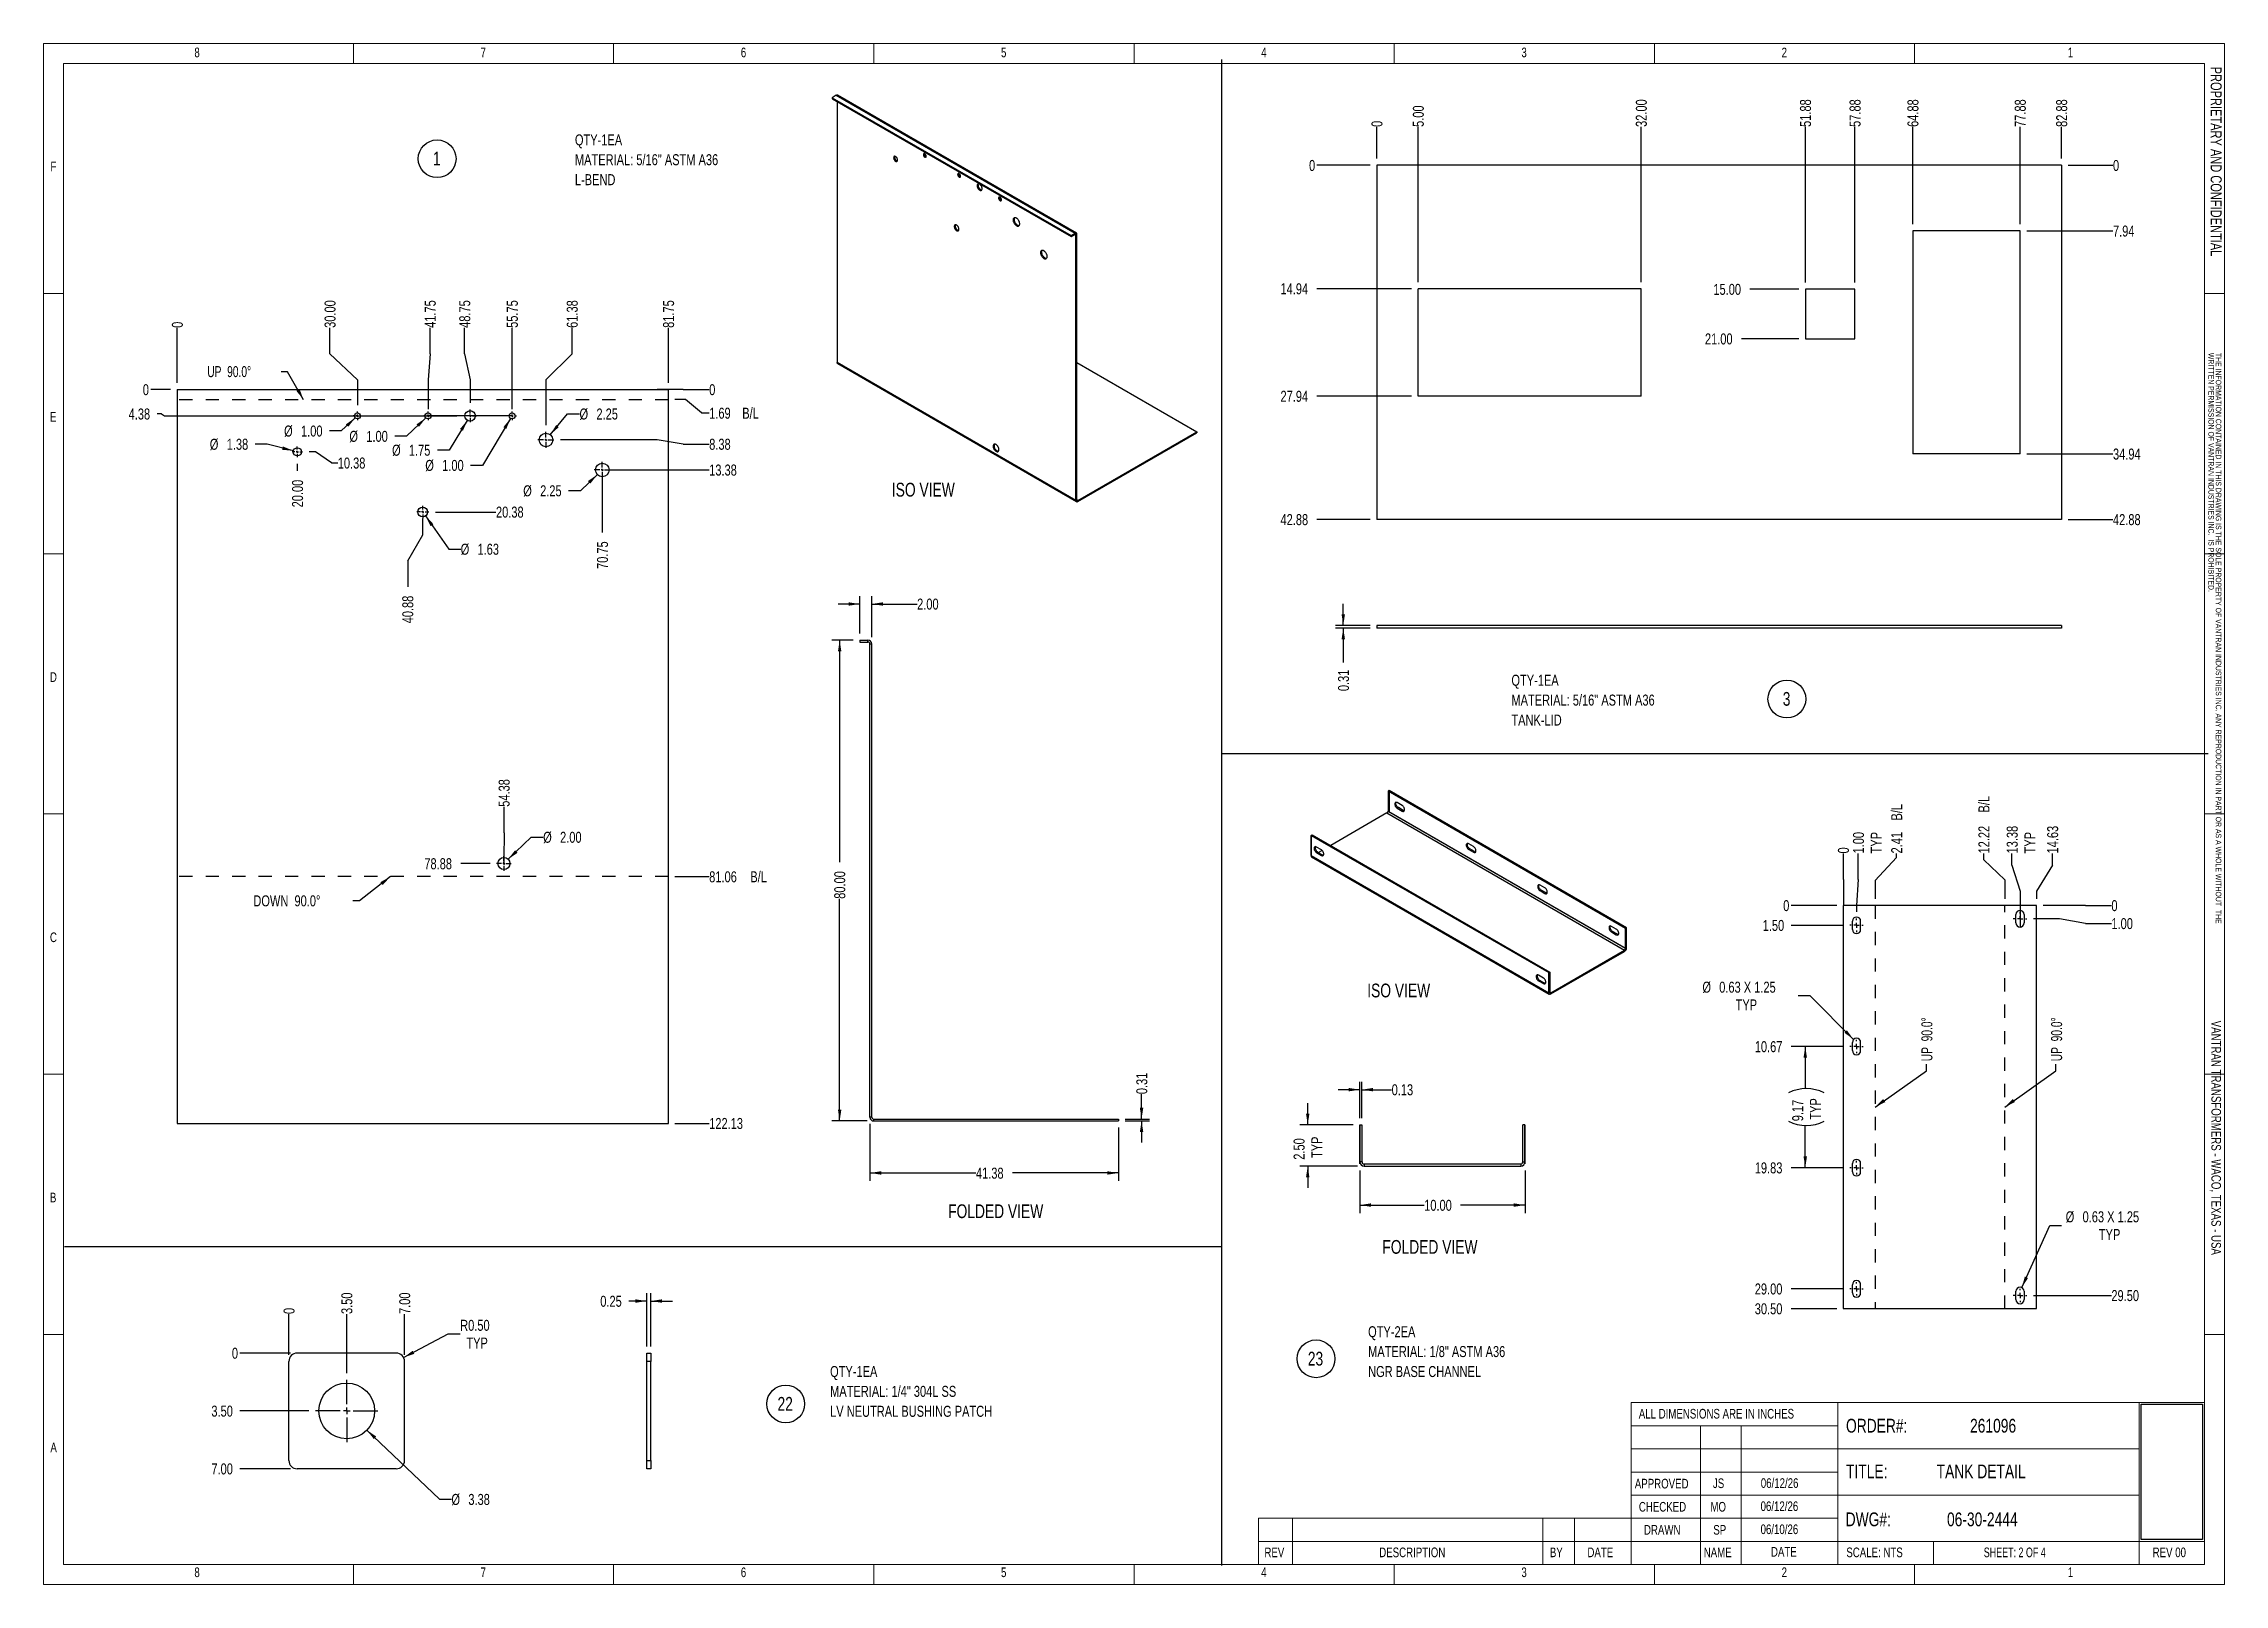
# Model space of a CAD drawing. Header units: inches. Extents: x 0 to 16.5, y 0 to 11.7.
import ezdxf

# ---------------------------------------------------------------- set-up
doc = ezdxf.new("R2010")
doc.units = ezdxf.units.IN
doc.header["$MEASUREMENT"] = 0
doc.linetypes.add('CENTERX2', pattern=[0.8, 0.5, -0.1, 0.1, -0.1])
doc.linetypes.add('HIDDEN', pattern=[0.075, 0.05, -0.025])
doc.layers.add('FORMAT', color=7, linetype='Continuous')
doc.styles.add('SLDTEXTSTYLE0', font='TXT', dxfattribs={"width": 0.75})
doc.styles.add('SLDTEXTSTYLE1', font='TXT', dxfattribs={"width": 0.692308})
doc.styles.add('SLDTEXTSTYLE2', font='TXT', dxfattribs={"width": 0.694444})
doc.dimstyles.new('SLDDIMSTYLE0', dxfattribs={"dimtxt": 0.084961, "dimasz": 0.084961, "dimexe": 0, "dimexo": 0.0625, "dimgap": 0.02124, "dimtad": 0, "dimtih": 1, "dimtoh": 1, "dimdec": 0, "dimlfac": 22, "dimrnd": 1e-09, "dimdsep": 46, "dimtxsty": 'SLDTEXTSTYLE0', "dimblk1": 'NONE', "dimblk2": 'NONE', "dimsah": 1, "dimcen": 0.09, "dimadec": 0, "dimazin": 2, "dimtfac": 1, "dimtdec": 0, "dimtofl": 0, "dimtmove": 0, "dimatfit": 3, "dimldrblk": 'NONE', "dimfxl": 0, "dimfrac": 2, "dimtolj": 1, "dimtzin": 12, "dimarcsym": 0})
doc.dimstyles.new('SLDDIMSTYLE1', dxfattribs={"dimtxt": 0.084961, "dimasz": 0.084961, "dimexe": 0, "dimexo": 0.0625, "dimgap": 0.02124, "dimtad": 0, "dimtih": 1, "dimtoh": 1, "dimlfac": 22, "dimrnd": 1e-09, "dimzin": 12, "dimdsep": 46, "dimtxsty": 'SLDTEXTSTYLE0', "dimblk1": 'NONE', "dimblk2": 'NONE', "dimsah": 1, "dimcen": 0.09, "dimadec": 0, "dimazin": 3, "dimtfac": 1, "dimtofl": 0, "dimtmove": 0, "dimatfit": 3, "dimldrblk": 'NONE', "dimfxl": 0, "dimfrac": 2, "dimtolj": 1, "dimtzin": 12, "dimarcsym": 0})
doc.dimstyles.new('SLDDIMSTYLE10', dxfattribs={"dimtxt": 0.084961, "dimasz": 0.084961, "dimexe": 0, "dimexo": 0.0625, "dimgap": 0.02124, "dimtad": 0, "dimlfac": 22, "dimrnd": 1e-09, "dimdsep": 46, "dimtxsty": 'SLDTEXTSTYLE0', "dimsah": 1, "dimcen": 0.09, "dimadec": 0, "dimazin": 2, "dimtfac": 1, "dimtmove": 0, "dimatfit": 0, "dimfxl": 0, "dimfrac": 2, "dimtolj": 1, "dimtzin": 12, "dimarcsym": 0})
doc.dimstyles.new('SLDDIMSTYLE11', dxfattribs={"dimtxt": 0.084961, "dimasz": 0.084961, "dimexe": 0, "dimexo": 0.0625, "dimgap": 0.02124, "dimtad": 0, "dimtih": 1, "dimtoh": 1, "dimdec": 0, "dimlfac": 16, "dimrnd": 1e-09, "dimdsep": 46, "dimtxsty": 'SLDTEXTSTYLE0', "dimblk1": 'NONE', "dimblk2": 'NONE', "dimsah": 1, "dimcen": 0.09, "dimadec": 0, "dimazin": 2, "dimtfac": 1, "dimtdec": 0, "dimtofl": 0, "dimtmove": 0, "dimatfit": 3, "dimldrblk": 'NONE', "dimfxl": 0, "dimfrac": 2, "dimtolj": 1, "dimtzin": 12, "dimarcsym": 0})
doc.dimstyles.new('SLDDIMSTYLE12', dxfattribs={"dimtxt": 0.084961, "dimasz": 0.084961, "dimexe": 0, "dimexo": 0.0625, "dimgap": 0.02124, "dimtad": 0, "dimtih": 1, "dimtoh": 1, "dimlfac": 16, "dimrnd": 1e-09, "dimzin": 12, "dimdsep": 46, "dimtxsty": 'SLDTEXTSTYLE0', "dimblk1": 'NONE', "dimblk2": 'NONE', "dimsah": 1, "dimcen": 0.09, "dimadec": 0, "dimazin": 3, "dimtfac": 1, "dimtofl": 0, "dimtmove": 0, "dimatfit": 3, "dimldrblk": 'NONE', "dimfxl": 0, "dimfrac": 2, "dimtolj": 1, "dimtzin": 12, "dimarcsym": 0})
doc.dimstyles.new('SLDDIMSTYLE13', dxfattribs={"dimtxt": 0.084961, "dimasz": 0.084961, "dimexe": 0, "dimexo": 0.0625, "dimgap": 0.02124, "dimtad": 0, "dimtih": 1, "dimtoh": 1, "dimlfac": 16, "dimrnd": 1e-09, "dimzin": 4, "dimdsep": 46, "dimtxsty": 'SLDTEXTSTYLE0', "dimblk1": 'NONE', "dimblk2": 'NONE', "dimsah": 1, "dimcen": 0.09, "dimadec": 0, "dimazin": 1, "dimtfac": 1, "dimtofl": 0, "dimtmove": 0, "dimatfit": 3, "dimldrblk": 'NONE', "dimfxl": 0, "dimfrac": 2, "dimtolj": 1, "dimtzin": 12, "dimarcsym": 0})
doc.dimstyles.new('SLDDIMSTYLE14', dxfattribs={"dimtxt": 0.084961, "dimasz": 0.084961, "dimexe": 0, "dimexo": 0.0625, "dimgap": 0.02124, "dimtad": 0, "dimlfac": 16, "dimrnd": 1e-09, "dimdsep": 46, "dimtxsty": 'SLDTEXTSTYLE0', "dimsah": 1, "dimcen": 0.09, "dimadec": 0, "dimazin": 2, "dimtfac": 1, "dimtmove": 0, "dimatfit": 0, "dimfxl": 0, "dimfrac": 2, "dimtolj": 1, "dimtzin": 12, "dimarcsym": 0})
doc.dimstyles.new('SLDDIMSTYLE15', dxfattribs={"dimtxt": 0.084961, "dimasz": 0.084961, "dimexe": 0, "dimexo": 0.0625, "dimgap": 0.02124, "dimtad": 0, "dimtih": 1, "dimtoh": 1, "dimdec": 0, "dimlfac": 8, "dimrnd": 1e-09, "dimdsep": 46, "dimtxsty": 'SLDTEXTSTYLE0', "dimblk1": 'NONE', "dimblk2": 'NONE', "dimsah": 1, "dimcen": 0.09, "dimadec": 0, "dimazin": 2, "dimtfac": 1, "dimtdec": 0, "dimtofl": 0, "dimtmove": 0, "dimatfit": 3, "dimldrblk": 'NONE', "dimfxl": 0, "dimfrac": 2, "dimtolj": 1, "dimtzin": 12, "dimarcsym": 0})
doc.dimstyles.new('SLDDIMSTYLE16', dxfattribs={"dimtxt": 0.084961, "dimasz": 0.084961, "dimexe": 0, "dimexo": 0.0625, "dimgap": 0.02124, "dimtad": 0, "dimtih": 1, "dimtoh": 1, "dimlfac": 8, "dimrnd": 1e-09, "dimzin": 4, "dimdsep": 46, "dimtxsty": 'SLDTEXTSTYLE0', "dimblk1": 'NONE', "dimblk2": 'NONE', "dimsah": 1, "dimcen": 0.09, "dimadec": 0, "dimazin": 1, "dimtfac": 1, "dimtofl": 0, "dimtmove": 0, "dimatfit": 3, "dimldrblk": 'NONE', "dimfxl": 0, "dimfrac": 2, "dimtolj": 1, "dimtzin": 12, "dimarcsym": 0})
doc.dimstyles.new('SLDDIMSTYLE17', dxfattribs={"dimtxt": 0.084961, "dimasz": 0.084961, "dimexe": 0, "dimexo": 0.0625, "dimgap": 0.02124, "dimtad": 0, "dimtih": 1, "dimtoh": 1, "dimlfac": 8, "dimrnd": 1e-09, "dimzin": 12, "dimdsep": 46, "dimtxsty": 'SLDTEXTSTYLE0', "dimsah": 1, "dimcen": 0, "dimadec": 0, "dimazin": 3, "dimtfac": 1, "dimtofl": 0, "dimtmove": 0, "dimatfit": 3, "dimfxl": 0, "dimfrac": 2, "dimtolj": 1, "dimtzin": 12, "dimarcsym": 0})
doc.dimstyles.new('SLDDIMSTYLE18', dxfattribs={"dimtxt": 0.084961, "dimasz": 0.084961, "dimexe": 0, "dimexo": 0.0625, "dimgap": 0.02124, "dimtad": 0, "dimtih": 1, "dimtoh": 1, "dimlfac": 8, "dimrnd": 1e-09, "dimzin": 0, "dimdsep": 46, "dimtxsty": 'SLDTEXTSTYLE0', "dimsah": 1, "dimcen": 0, "dimadec": 0, "dimazin": 0, "dimtfac": 1, "dimtofl": 0, "dimtmove": 0, "dimatfit": 3, "dimfxl": 0, "dimfrac": 2, "dimtolj": 1, "dimtzin": 12, "dimarcsym": 0})
doc.dimstyles.new('SLDDIMSTYLE19', dxfattribs={"dimtxt": 0.084961, "dimasz": 0.084961, "dimexe": 0, "dimexo": 0.0625, "dimgap": 0.02124, "dimtad": 0, "dimlfac": 8, "dimrnd": 1e-09, "dimdsep": 46, "dimtxsty": 'SLDTEXTSTYLE0', "dimsah": 1, "dimcen": 0.09, "dimadec": 0, "dimazin": 2, "dimtfac": 1, "dimtmove": 0, "dimatfit": 0, "dimfxl": 0, "dimfrac": 2, "dimtolj": 1, "dimtzin": 12, "dimarcsym": 0})
doc.dimstyles.new('SLDDIMSTYLE2', dxfattribs={"dimtxt": 0.084961, "dimasz": 0.084961, "dimexe": 0, "dimexo": 0.0625, "dimgap": 0.02124, "dimtad": 0, "dimtih": 1, "dimtoh": 1, "dimlfac": 22, "dimrnd": 1e-09, "dimzin": 12, "dimdsep": 46, "dimtxsty": 'SLDTEXTSTYLE0', "dimblk1": 'NONE', "dimblk2": 'NONE', "dimsah": 1, "dimcen": 0.09, "dimadec": 0, "dimazin": 3, "dimtfac": 1, "dimtofl": 0, "dimtmove": 0, "dimatfit": 3, "dimldrblk": 'NONE', "dimfxl": 0, "dimfrac": 2, "dimtolj": 1, "dimtzin": 12, "dimarcsym": 0})
doc.dimstyles.new('SLDDIMSTYLE20', dxfattribs={"dimtxt": 0.084961, "dimasz": 0.084961, "dimexe": 0, "dimexo": 0.0625, "dimgap": 0.02124, "dimtad": 0, "dimlfac": 8, "dimrnd": 1e-09, "dimzin": 4, "dimdsep": 46, "dimtxsty": 'SLDTEXTSTYLE0', "dimsah": 1, "dimcen": 0.09, "dimadec": 0, "dimazin": 1, "dimtfac": 1, "dimtmove": 0, "dimatfit": 0, "dimfxl": 0, "dimfrac": 2, "dimtolj": 1, "dimtzin": 12, "dimarcsym": 0})
doc.dimstyles.new('SLDDIMSTYLE21', dxfattribs={"dimtxt": 0.084961, "dimasz": 0.084961, "dimexe": 0, "dimexo": 0.0625, "dimgap": 0.02124, "dimtad": 0, "dimlfac": 8, "dimrnd": 1e-09, "dimzin": 4, "dimdsep": 46, "dimtxsty": 'SLDTEXTSTYLE0', "dimsah": 1, "dimcen": 0.09, "dimadec": 0, "dimazin": 1, "dimtfac": 1, "dimtofl": 0, "dimtmove": 0, "dimatfit": 3, "dimfxl": 0, "dimfrac": 2, "dimtolj": 1, "dimtzin": 12, "dimarcsym": 0})
doc.dimstyles.new('SLDDIMSTYLE22', dxfattribs={"dimtxt": 0.084961, "dimasz": 0.084961, "dimexe": 0, "dimexo": 0.0625, "dimgap": 0.02124, "dimtad": 0, "dimtih": 1, "dimtoh": 1, "dimdec": 0, "dimlfac": 10, "dimrnd": 1e-09, "dimdsep": 46, "dimtxsty": 'SLDTEXTSTYLE0', "dimblk1": 'NONE', "dimblk2": 'NONE', "dimsah": 1, "dimcen": 0.09, "dimadec": 0, "dimazin": 2, "dimtfac": 1, "dimtdec": 0, "dimtofl": 0, "dimtmove": 0, "dimatfit": 3, "dimldrblk": 'NONE', "dimfxl": 0, "dimfrac": 2, "dimtolj": 1, "dimtzin": 12, "dimarcsym": 0})
doc.dimstyles.new('SLDDIMSTYLE23', dxfattribs={"dimtxt": 0.084961, "dimasz": 0.084961, "dimexe": 0, "dimexo": 0.0625, "dimgap": 0.02124, "dimtad": 0, "dimtih": 1, "dimtoh": 1, "dimlfac": 10, "dimrnd": 1e-09, "dimzin": 4, "dimdsep": 46, "dimtxsty": 'SLDTEXTSTYLE0', "dimblk1": 'NONE', "dimblk2": 'NONE', "dimsah": 1, "dimcen": 0.09, "dimadec": 0, "dimazin": 1, "dimtfac": 1, "dimtofl": 0, "dimtmove": 0, "dimatfit": 3, "dimldrblk": 'NONE', "dimfxl": 0, "dimfrac": 2, "dimtolj": 1, "dimtzin": 12, "dimarcsym": 0})
doc.dimstyles.new('SLDDIMSTYLE24', dxfattribs={"dimtxt": 0.084961, "dimasz": 0.084961, "dimexe": 0, "dimexo": 0.0625, "dimgap": 0.02124, "dimtad": 0, "dimtih": 1, "dimtoh": 1, "dimlfac": 10, "dimrnd": 1e-09, "dimzin": 12, "dimdsep": 46, "dimtxsty": 'SLDTEXTSTYLE0', "dimblk1": 'NONE', "dimblk2": 'NONE', "dimsah": 1, "dimcen": 0.09, "dimadec": 0, "dimazin": 3, "dimtfac": 1, "dimtofl": 0, "dimtmove": 0, "dimatfit": 3, "dimldrblk": 'NONE', "dimfxl": 0, "dimfrac": 2, "dimtolj": 1, "dimtzin": 12, "dimarcsym": 0})
doc.dimstyles.new('SLDDIMSTYLE25', dxfattribs={"dimtxt": 0.084961, "dimasz": 0.084961, "dimexe": 0, "dimexo": 0.0625, "dimgap": 0.02124, "dimtad": 0, "dimtih": 1, "dimtoh": 1, "dimlfac": 10, "dimrnd": 1e-09, "dimzin": 12, "dimdsep": 46, "dimtxsty": 'SLDTEXTSTYLE0', "dimsah": 1, "dimcen": 0, "dimadec": 0, "dimazin": 3, "dimtfac": 1, "dimtofl": 0, "dimtmove": 0, "dimatfit": 3, "dimfxl": 0, "dimfrac": 2, "dimtolj": 1, "dimtzin": 12, "dimarcsym": 0})
doc.dimstyles.new('SLDDIMSTYLE26', dxfattribs={"dimtxt": 0.084961, "dimasz": 0.084961, "dimexe": 0, "dimexo": 0.0625, "dimgap": 0.02124, "dimtad": 0, "dimlfac": 10, "dimrnd": 1e-09, "dimzin": 12, "dimdsep": 46, "dimtxsty": 'SLDTEXTSTYLE0', "dimsah": 1, "dimcen": 0.09, "dimadec": 0, "dimazin": 3, "dimtfac": 1, "dimtofl": 0, "dimtmove": 0, "dimatfit": 3, "dimfxl": 0, "dimfrac": 2, "dimtolj": 1, "dimtzin": 12, "dimarcsym": 0})
doc.dimstyles.new('SLDDIMSTYLE3', dxfattribs={"dimtxt": 0.084961, "dimasz": 0.084961, "dimexe": 0, "dimexo": 0.0625, "dimgap": 0.02124, "dimtad": 0, "dimtih": 1, "dimtoh": 1, "dimlfac": 22, "dimrnd": 1e-09, "dimzin": 4, "dimdsep": 46, "dimtxsty": 'SLDTEXTSTYLE0', "dimblk1": 'NONE', "dimblk2": 'NONE', "dimsah": 1, "dimcen": 0.09, "dimadec": 0, "dimazin": 1, "dimtfac": 1, "dimtofl": 0, "dimtmove": 0, "dimatfit": 3, "dimldrblk": 'NONE', "dimfxl": 0, "dimfrac": 2, "dimtolj": 1, "dimtzin": 12, "dimarcsym": 0})
doc.dimstyles.new('SLDDIMSTYLE4', dxfattribs={"dimtxt": 0.084961, "dimasz": 0.084961, "dimexe": 0, "dimexo": 0.0625, "dimgap": 0.02124, "dimtad": 0, "dimtih": 1, "dimtoh": 1, "dimlfac": 22, "dimrnd": 1e-09, "dimzin": 12, "dimdsep": 46, "dimtxsty": 'SLDTEXTSTYLE0', "dimsah": 1, "dimcen": 0, "dimadec": 0, "dimazin": 3, "dimtfac": 1, "dimtofl": 0, "dimtmove": 0, "dimatfit": 3, "dimfxl": 0, "dimfrac": 2, "dimtolj": 1, "dimtzin": 12, "dimarcsym": 0})
doc.dimstyles.new('SLDDIMSTYLE5', dxfattribs={"dimtxt": 0.084961, "dimasz": 0.084961, "dimexe": 0, "dimexo": 0.0625, "dimgap": 0.02124, "dimtad": 0, "dimtih": 1, "dimtoh": 1, "dimlfac": 22, "dimrnd": 1e-09, "dimzin": 4, "dimdsep": 46, "dimtxsty": 'SLDTEXTSTYLE0', "dimsah": 1, "dimcen": 0, "dimadec": 0, "dimazin": 1, "dimtfac": 1, "dimtofl": 0, "dimtmove": 0, "dimatfit": 3, "dimfxl": 0, "dimfrac": 2, "dimtolj": 1, "dimtzin": 12, "dimarcsym": 0})
doc.dimstyles.new('SLDDIMSTYLE6', dxfattribs={"dimtxt": 0.18, "dimasz": 0.084961, "dimexe": 0, "dimexo": 0.0625, "dimgap": 0, "dimtad": 0, "dimtih": 1, "dimtoh": 1, "dimdec": 0, "dimrnd": 1e-09, "dimzin": 0, "dimdsep": 46, "dimtxsty": 'Standard', "dimsah": 1, "dimcen": 0.09, "dimadec": 0, "dimazin": 0, "dimtfac": 0.084961, "dimtdec": 0, "dimtofl": 0, "dimtmove": 0, "dimatfit": 3, "dimfxl": 0, "dimfrac": 2, "dimtolj": 1, "dimtzin": 0, "dimarcsym": 0})
doc.dimstyles.new('SLDDIMSTYLE7', dxfattribs={"dimtxt": 0.084961, "dimasz": 0.084961, "dimexe": 0, "dimexo": 0.0625, "dimgap": 0.02124, "dimtad": 0, "dimlfac": 22, "dimrnd": 1e-09, "dimzin": 4, "dimdsep": 46, "dimtxsty": 'SLDTEXTSTYLE0', "dimsah": 1, "dimcen": 0.09, "dimadec": 0, "dimazin": 1, "dimtfac": 1, "dimtmove": 0, "dimatfit": 0, "dimfxl": 0, "dimfrac": 2, "dimtolj": 1, "dimtzin": 12, "dimarcsym": 0})
doc.dimstyles.new('SLDDIMSTYLE8', dxfattribs={"dimtxt": 0.084961, "dimasz": 0.084961, "dimexe": 0, "dimexo": 0.0625, "dimgap": 0.02124, "dimtad": 0, "dimlfac": 22, "dimrnd": 1e-09, "dimzin": 4, "dimdsep": 46, "dimtxsty": 'SLDTEXTSTYLE0', "dimsah": 1, "dimcen": 0.09, "dimadec": 0, "dimazin": 1, "dimtfac": 1, "dimtofl": 0, "dimtmove": 0, "dimatfit": 3, "dimfxl": 0, "dimfrac": 2, "dimtolj": 1, "dimtzin": 12, "dimarcsym": 0})
doc.dimstyles.new('SLDDIMSTYLE9', dxfattribs={"dimtxt": 0.084961, "dimasz": 0.084961, "dimexe": 0, "dimexo": 0.0625, "dimgap": 0.02124, "dimtad": 0, "dimlfac": 22, "dimrnd": 1e-09, "dimzin": 12, "dimdsep": 46, "dimtxsty": 'SLDTEXTSTYLE0', "dimsah": 1, "dimcen": 0.09, "dimadec": 0, "dimazin": 3, "dimtfac": 1, "dimtofl": 0, "dimtmove": 0, "dimatfit": 3, "dimfxl": 0, "dimfrac": 2, "dimtolj": 1, "dimtzin": 12, "dimarcsym": 0})
picture_1 = doc.add_image_def('image1.bmp', size_in_pixel=(535, 215))

msp = doc.modelspace()

# ---------------------------------------------------------------- texts
at = {"color": 7, "linetype": 'Continuous', "lineweight": 0}
for s, insert, char_height, attachment_point, style in [('8', (1.17963, 11.64401), 0.07292, 2, 'SLDTEXTSTYLE0'), ('7', (3.34499, 11.64401), 0.07292, 2, 'SLDTEXTSTYLE0'), ('6', (5.31349, 11.64401), 0.07292, 2, 'SLDTEXTSTYLE0'), ('5', (7.282, 11.64401), 0.07292, 2, 'SLDTEXTSTYLE0'), ('4', (9.2505, 11.64401), 0.07292, 2, 'SLDTEXTSTYLE0'), ('3', (11.219, 11.64401), 0.07292, 2, 'SLDTEXTSTYLE0'), ('2', (13.18751, 11.64401), 0.07292, 2, 'SLDTEXTSTYLE0'), ('1', (15.35286, 11.64401), 0.07292, 2, 'SLDTEXTSTYLE0'), ('F', (0.07043, 10.78209), 0.07292, 1, 'SLDTEXTSTYLE0'), ('UP  90.0°', (1.25662, 9.23474), 0.083333, 1, 'SLDTEXTSTYLE2'), ('E', (0.06659, 8.88727), 0.07292, 1, 'SLDTEXTSTYLE0'), ('D', (0.06659, 6.91877), 0.07292, 1, 'SLDTEXTSTYLE0'), ('DOWN  90.0°', (1.60543, 5.23115), 0.0833333, 1, 'SLDTEXTSTYLE0'), ('C', (0.06659, 4.95026), 0.07292, 1, 'SLDTEXTSTYLE0'), ('B', (0.06655, 2.98176), 0.07292, 1, 'SLDTEXTSTYLE0'), ('ORDER#:', (13.65418, 1.27106), 0.104167, 1, 'SLDTEXTSTYLE0'), ('261096', (14.59262, 1.27106), 0.104167, 1, 'SLDTEXTSTYLE0'), ('A', (0.07011, 1.09162), 0.07292, 1, 'SLDTEXTSTYLE0'), ('TITLE:', (13.65418, 0.9253), 0.104167, 1, 'SLDTEXTSTYLE0'), ('TANK DETAIL', (14.33991, 0.9253), 0.1041667, 1, 'SLDTEXTSTYLE0'), ('CHECKED', (12.08715, 0.64228), 0.072917, 1, 'SLDTEXTSTYLE0'), ('MO', (12.62852, 0.64228), 0.072917, 1, 'SLDTEXTSTYLE0'), ('06/12/26', (13.00805, 0.64651), 0.072917, 1, 'SLDTEXTSTYLE0'), ('DWG#:', (13.65164, 0.5628), 0.104167, 1, 'SLDTEXTSTYLE0'), ('06-30-2444', (14.41833, 0.5628), 0.104167, 1, 'SLDTEXTSTYLE0'), ('DRAWN', (12.12577, 0.46792), 0.072917, 1, 'SLDTEXTSTYLE0'), ('SP', (12.65038, 0.46792), 0.072917, 1, 'SLDTEXTSTYLE0'), ('06/10/26', (13.00805, 0.47215), 0.072917, 1, 'SLDTEXTSTYLE0'), ('REV', (9.2544, 0.29734), 0.072917, 1, 'SLDTEXTSTYLE0'), ('DESCRIPTION', (10.12299, 0.29734), 0.0729167, 1, 'SLDTEXTSTYLE0'), ('BY', (11.41394, 0.29734), 0.072917, 1, 'SLDTEXTSTYLE0'), ('DATE', (11.69787, 0.29734), 0.072917, 1, 'SLDTEXTSTYLE0'), ('NAME', (12.57787, 0.29734), 0.072917, 1, 'SLDTEXTSTYLE0'), ('DATE', (13.08664, 0.30157), 0.072917, 1, 'SLDTEXTSTYLE0'), ('SCALE: NTS', (13.65682, 0.29734), 0.072917, 1, 'SLDTEXTSTYLE0'), ('SHEET: 2 OF 4', (14.69639, 0.29734), 0.0729167, 1, 'SLDTEXTSTYLE1'), ('REV 00', (15.97401, 0.29734), 0.072917, 1, 'SLDTEXTSTYLE0'), ('8', (1.17963, 0.14676), 0.07292, 2, 'SLDTEXTSTYLE0'), ('7', (3.34499, 0.14676), 0.07292, 2, 'SLDTEXTSTYLE0'), ('6', (5.31349, 0.14676), 0.07292, 2, 'SLDTEXTSTYLE0'), ('5', (7.282, 0.14676), 0.07292, 2, 'SLDTEXTSTYLE0'), ('4', (9.2505, 0.14676), 0.07292, 2, 'SLDTEXTSTYLE0'), ('3', (11.219, 0.14676), 0.07292, 2, 'SLDTEXTSTYLE0'), ('2', (13.18751, 0.14676), 0.07292, 2, 'SLDTEXTSTYLE0'), ('1', (15.35286, 0.14676), 0.07292, 2, 'SLDTEXTSTYLE0')]:
    msp.add_mtext(s, dxfattribs=dict(at, insert=insert, char_height=char_height, attachment_point=attachment_point, style=style))
for s, insert, char_height, attachment_point, rotation, style in [('PROPRIETARY AND CONFIDENTIAL', (16.49631, 11.4998), 0.0833333, 1, 270, 'SLDTEXTSTYLE0'), ('UP  90.0°', (14.22442, 3.97595), 0.083333, 1, 90, 'SLDTEXTSTYLE2'), ('UP  90.0°', (15.20567, 3.97595), 0.083333, 1, 90, 'SLDTEXTSTYLE2'), ('VANTRAN TRANSFORMERS - WACO, TEXAS - USA', (16.49134, 3.39692), 0.0729167, 2, 270, 'SLDTEXTSTYLE0')]:
    msp.add_mtext(s, dxfattribs=dict(at, insert=insert, char_height=char_height, attachment_point=attachment_point, rotation=rotation, style=style))
at = {"layer": 'FORMAT', "attachment_point": 1, "style": 'SLDTEXTSTYLE0'}
for s, insert, char_height in [('ISO VIEW', (6.43576, 8.35204), 0.104167), ('ISO VIEW', (10.03218, 4.56362), 0.104167), ('FOLDED VIEW', (6.86146, 2.89361), 0.1041667), ('FOLDED VIEW', (10.14667, 2.62365), 0.1041667), ('ALL DIMENSIONS ARE IN INCHES', (12.08668, 1.34622), 0.0729167), ('06/12/26', (13.00966, 0.82151), 0.072917), ('APPROVED', (12.05662, 0.81728), 0.072917), ('JS', (12.64736, 0.82019), 0.072917)]:
    msp.add_mtext(s, dxfattribs=dict(at, insert=insert, char_height=char_height))

# ---------------------------------------------------------------- blocks, each defined once
blk = doc.blocks.new('SW_NOTE_0')
at = {"layer": 'FORMAT', "color": 0, "attachment_point": 1, "style": 'SLDTEXTSTYLE0'}
for s, insert, char_height in [('QTY-1EA', (0, 0.107), 0.0833), ('MATERIAL: 1/4" 304L SS', (0, -0.043), 0.08333), ('LV NEUTRAL BUSHING PATCH', (0, -0.194), 0.08333)]:
    blk.add_mtext(s, dxfattribs=dict(at, insert=insert, char_height=char_height))
blk = doc.blocks.new('SW_NOTE_0_1')
at = {"layer": 'FORMAT', "color": 0, "attachment_point": 1, "style": 'SLDTEXTSTYLE0'}
for s, insert, char_height in [('QTY-2EA', (0, 0.107), 0.0833), ('MATERIAL: 1/8" ASTM A36', (0, -0.043), 0.08333), ('NGR BASE CHANNEL', (0, -0.194), 0.08333)]:
    blk.add_mtext(s, dxfattribs=dict(at, insert=insert, char_height=char_height))
blk = doc.blocks.new('SW_NOTE_0_2')
at = {"color": 0, "linetype": 'Continuous', "lineweight": 0, "attachment_point": 1, "rotation": 270, "style": 'SLDTEXTSTYLE0'}
for s, insert, char_height in [('WRITTEN PERMISSION OF VANTRAN INDUSTRIES INC.  IS PROHIBITED.', (-0.002, 0), 0.04167), ('THE INFORMATION CONTAINED IN THIS DRAWING IS THE SOLE PROPERTY OF VANTRAN INDUSTRIES INC. ANY REPRODUCTION IN PART OR AS A WHOLE WITHOUT  THE', (0.054, 0), 0.041667)]:
    blk.add_mtext(s, dxfattribs=dict(at, insert=insert, char_height=char_height))
blk = doc.blocks.new('Drawing View45')
at = {"color": 7, "linetype": 'Continuous', "lineweight": 25}
for p, q in [((0, 5.551), (3.716, 5.551)), ((0, 5.551), (0, 0)), ((3.716, 0), (3.716, 5.551)), ((0, 0), (3.716, 0))]:
    blk.add_line(p, q, dxfattribs=at)
for centre, radius in [((1.364, 5.352), 0.0227), ((1.898, 5.352), 0.0227), ((2.216, 5.352), 0.0398), ((2.534, 5.352), 0.0227), ((2.79, 5.17), 0.0511), ((0.909, 5.08), 0.0313), ((3.216, 4.943), 0.0511), ((1.858, 4.625), 0.0369), ((2.472, 1.966), 0.0455)]:
    blk.add_circle(centre, radius, dxfattribs=at)
blk = doc.blocks.new('_D')
at = {"layer": 'FORMAT'}
for p, q in [((4.858, 9.057), (4.661, 9.057)), ((4.661, 9.057), (4.695, 9.057)), ((4.858, 9.057), (5.054, 9.057))]:
    blk.add_line(p, q, dxfattribs=at)
at = {"layer": 'FORMAT', "insert": (5.054, 9.098), "char_height": 0.0833, "attachment_point": 1, "style": 'SLDTEXTSTYLE0'}
blk.add_mtext('0', dxfattribs=at)
blk = doc.blocks.new('_None')
blk = doc.blocks.new('_D_1')
at = {"layer": 'FORMAT'}
for p, q in [((4.875, 8.981), (4.795, 8.981)), ((4.997, 8.88), (4.875, 8.981)), ((4.997, 8.88), (5.054, 8.88))]:
    blk.add_line(p, q, dxfattribs=at)
at = {"layer": 'FORMAT', "char_height": 0.0833, "attachment_point": 1, "style": 'SLDTEXTSTYLE0'}
for s, insert in [('1.69', (5.054, 8.92)), ('B/L', (5.304, 8.92))]:
    blk.add_mtext(s, dxfattribs=dict(at, insert=insert))
blk = doc.blocks.new('_D_2')
at = {"layer": 'FORMAT'}
blk.add_line((4.295, 8.449), (5.054, 8.449), dxfattribs=at)
at = {"layer": 'FORMAT', "insert": (5.054, 8.49), "char_height": 0.0833, "attachment_point": 1, "style": 'SLDTEXTSTYLE0'}
blk.add_mtext('13.38', dxfattribs=at)
blk = doc.blocks.new('_D_3')
at = {"layer": 'FORMAT'}
blk.add_line((4.795, 5.373), (5.054, 5.373), dxfattribs=at)
at = {"layer": 'FORMAT', "char_height": 0.0833, "attachment_point": 1, "style": 'SLDTEXTSTYLE0'}
for s, insert in [('81.06', (5.054, 5.413)), ('B/L', (5.365, 5.413))]:
    blk.add_mtext(s, dxfattribs=dict(at, insert=insert))
blk = doc.blocks.new('_D_4')
at = {"layer": 'FORMAT'}
blk.add_line((4.795, 3.506), (5.054, 3.506), dxfattribs=at)
at = {"layer": 'FORMAT', "insert": (5.054, 3.547), "char_height": 0.0833, "attachment_point": 1, "style": 'SLDTEXTSTYLE0'}
blk.add_mtext('122.13', dxfattribs=at)
blk = doc.blocks.new('_D_5')
at = {"layer": 'FORMAT'}
blk.add_line((0.979, 9.057), (0.83, 9.057), dxfattribs=at)
at = {"layer": 'FORMAT', "insert": (0.769, 9.098), "char_height": 0.0833, "attachment_point": 1, "style": 'SLDTEXTSTYLE0'}
blk.add_mtext('0', dxfattribs=at)
blk = doc.blocks.new('_D_6')
at = {"layer": 'FORMAT'}
for p, q in [((0.91, 8.874), (0.877, 8.874)), ((0.91, 8.874), (0.933, 8.858)), ((0.933, 8.858), (3.146, 8.858))]:
    blk.add_line(p, q, dxfattribs=at)
at = {"layer": 'FORMAT', "insert": (0.662, 8.914), "char_height": 0.0833, "attachment_point": 1, "style": 'SLDTEXTSTYLE0'}
blk.add_mtext('4.38', dxfattribs=at)
blk = doc.blocks.new('_D_7')
at = {"layer": 'FORMAT'}
for p, q in [((4.661, 8.677), (3.929, 8.677)), ((4.858, 8.645), (4.661, 8.677)), ((4.858, 8.645), (5.054, 8.645))]:
    blk.add_line(p, q, dxfattribs=at)
at = {"layer": 'FORMAT', "insert": (5.054, 8.685), "char_height": 0.0833, "attachment_point": 1, "style": 'SLDTEXTSTYLE0'}
blk.add_mtext('8.38', dxfattribs=at)
blk = doc.blocks.new('_D_8')
at = {"layer": 'FORMAT'}
for p, q in [((2.075, 8.586), (2.028, 8.586)), ((2.197, 8.503), (2.075, 8.586)), ((2.197, 8.503), (2.244, 8.503))]:
    blk.add_line(p, q, dxfattribs=at)
at = {"layer": 'FORMAT', "insert": (2.244, 8.543), "char_height": 0.0833, "attachment_point": 1, "style": 'SLDTEXTSTYLE0'}
blk.add_mtext('10.38', dxfattribs=at)
blk = doc.blocks.new('_D_9')
at = {"layer": 'FORMAT'}
blk.add_line((2.983, 8.131), (3.441, 8.131), dxfattribs=at)
at = {"layer": 'FORMAT', "insert": (3.441, 8.172), "char_height": 0.0833, "attachment_point": 1, "style": 'SLDTEXTSTYLE0'}
blk.add_mtext('20.38', dxfattribs=at)
blk = doc.blocks.new('_D_10')
at = {"layer": 'FORMAT'}
blk.add_line((3.396, 5.472), (3.175, 5.472), dxfattribs=at)
at = {"layer": 'FORMAT', "insert": (2.899, 5.512), "char_height": 0.0833, "attachment_point": 1, "style": 'SLDTEXTSTYLE0'}
blk.add_mtext('78.88', dxfattribs=at)
blk = doc.blocks.new('_D_11')
at = {"layer": 'FORMAT'}
blk.add_line((1.029, 9.107), (1.029, 9.524), dxfattribs=at)
at = {"layer": 'FORMAT', "insert": (0.989, 9.524), "char_height": 0.0833, "attachment_point": 1, "rotation": 90, "style": 'SLDTEXTSTYLE0'}
blk.add_mtext('0', dxfattribs=at)
blk = doc.blocks.new('_D_12')
at = {"layer": 'FORMAT'}
blk.add_line((1.938, 8.495), (1.938, 8.442), dxfattribs=at)
at = {"layer": 'FORMAT', "insert": (1.898, 8.166), "char_height": 0.0833, "attachment_point": 1, "rotation": 90, "style": 'SLDTEXTSTYLE0'}
blk.add_mtext('20.00', dxfattribs=at)
blk = doc.blocks.new('_D_13')
at = {"layer": 'FORMAT'}
for p, q in [((2.184, 9.327), (2.184, 9.524)), ((2.184, 9.327), (2.393, 9.13)), ((2.393, 9.13), (2.393, 8.94))]:
    blk.add_line(p, q, dxfattribs=at)
at = {"layer": 'FORMAT', "insert": (2.144, 9.524), "char_height": 0.0833, "attachment_point": 1, "rotation": 90, "style": 'SLDTEXTSTYLE0'}
blk.add_mtext('30.00', dxfattribs=at)
blk = doc.blocks.new('_D_14')
at = {"layer": 'FORMAT'}
for p, q in [((2.773, 7.762), (2.887, 7.959)), ((2.887, 7.959), (2.887, 8.081)), ((2.773, 7.762), (2.773, 7.565))]:
    blk.add_line(p, q, dxfattribs=at)
at = {"layer": 'FORMAT', "insert": (2.732, 7.289), "char_height": 0.0833, "attachment_point": 1, "rotation": 90, "style": 'SLDTEXTSTYLE0'}
blk.add_mtext('40.88', dxfattribs=at)
blk = doc.blocks.new('_D_15')
at = {"layer": 'FORMAT'}
for p, q in [((2.943, 9.327), (2.943, 9.524)), ((2.943, 9.327), (2.927, 9.13)), ((2.927, 9.13), (2.927, 8.908))]:
    blk.add_line(p, q, dxfattribs=at)
at = {"layer": 'FORMAT', "insert": (2.902, 9.524), "char_height": 0.0833, "attachment_point": 1, "rotation": 90, "style": 'SLDTEXTSTYLE0'}
blk.add_mtext('41.75', dxfattribs=at)
blk = doc.blocks.new('_D_16')
at = {"layer": 'FORMAT'}
for p, q in [((3.203, 9.327), (3.203, 9.524)), ((3.203, 9.327), (3.245, 9.13)), ((3.245, 9.13), (3.245, 8.957))]:
    blk.add_line(p, q, dxfattribs=at)
at = {"layer": 'FORMAT', "insert": (3.163, 9.524), "char_height": 0.0833, "attachment_point": 1, "rotation": 90, "style": 'SLDTEXTSTYLE0'}
blk.add_mtext('48.75', dxfattribs=at)
blk = doc.blocks.new('_D_17')
at = {"layer": 'FORMAT'}
for p, q in [((3.502, 5.704), (3.502, 5.901)), ((3.502, 5.704), (3.501, 5.508)), ((3.501, 5.508), (3.501, 5.477))]:
    blk.add_line(p, q, dxfattribs=at)
at = {"layer": 'FORMAT', "insert": (3.461, 5.901), "char_height": 0.0833, "attachment_point": 1, "rotation": 90, "style": 'SLDTEXTSTYLE0'}
blk.add_mtext('54.38', dxfattribs=at)
blk = doc.blocks.new('_D_18')
at = {"layer": 'FORMAT'}
blk.add_line((3.563, 8.908), (3.563, 9.524), dxfattribs=at)
at = {"layer": 'FORMAT', "insert": (3.523, 9.524), "char_height": 0.0833, "attachment_point": 1, "rotation": 90, "style": 'SLDTEXTSTYLE0'}
blk.add_mtext('55.75', dxfattribs=at)
blk = doc.blocks.new('_D_19')
at = {"layer": 'FORMAT'}
for p, q in [((4.017, 9.327), (4.017, 9.524)), ((4.017, 9.327), (3.819, 9.13)), ((3.819, 9.13), (3.819, 8.787))]:
    blk.add_line(p, q, dxfattribs=at)
at = {"layer": 'FORMAT', "insert": (3.976, 9.524), "char_height": 0.0833, "attachment_point": 1, "rotation": 90, "style": 'SLDTEXTSTYLE0'}
blk.add_mtext('61.38', dxfattribs=at)
blk = doc.blocks.new('_D_20')
at = {"layer": 'FORMAT'}
blk.add_line((4.245, 8.399), (4.245, 7.977), dxfattribs=at)
at = {"layer": 'FORMAT', "insert": (4.205, 7.7), "char_height": 0.0833, "attachment_point": 1, "rotation": 90, "style": 'SLDTEXTSTYLE0'}
blk.add_mtext('70.75', dxfattribs=at)
blk = doc.blocks.new('_D_21')
at = {"layer": 'FORMAT'}
blk.add_line((4.745, 9.107), (4.745, 9.524), dxfattribs=at)
at = {"layer": 'FORMAT', "insert": (4.705, 9.524), "char_height": 0.0833, "attachment_point": 1, "rotation": 90, "style": 'SLDTEXTSTYLE0'}
blk.add_mtext('81.75', dxfattribs=at)
blk = doc.blocks.new('_D_22')
at = {"layer": 'FORMAT'}
for p, q in [((1.709, 8.645), (1.619, 8.645)), ((1.908, 8.594), (1.709, 8.645))]:
    blk.add_line(p, q, dxfattribs=at)
blk.add_solid([(1.908, 8.594), (1.829, 8.627), (1.822, 8.602)], dxfattribs=at)
at = {"layer": 'FORMAT', "char_height": 0.0833, "attachment_point": 1, "style": 'SLDTEXTSTYLE0'}
for s, insert in [('%%c', (1.276, 8.685)), ('1.38', (1.404, 8.685))]:
    blk.add_mtext(s, dxfattribs=dict(at, insert=insert))
blk = doc.blocks.new('_D_23')
at = {"layer": 'FORMAT'}
for p, q in [((3.852, 8.716), (3.983, 8.874)), ((3.983, 8.874), (4.073, 8.874))]:
    blk.add_line(p, q, dxfattribs=at)
blk.add_solid([(3.852, 8.716), (3.916, 8.773), (3.896, 8.789)], dxfattribs=at)
at = {"layer": 'FORMAT', "char_height": 0.0833, "attachment_point": 1, "style": 'SLDTEXTSTYLE0'}
for s, insert in [('%%c', (4.073, 8.914)), ('2.25', (4.201, 8.914))]:
    blk.add_mtext(s, dxfattribs=dict(at, insert=insert))
blk = doc.blocks.new('_D_24')
at = {"layer": 'FORMAT'}
for p, q in [((2.271, 8.745), (2.181, 8.745)), ((2.376, 8.843), (2.271, 8.745))]:
    blk.add_line(p, q, dxfattribs=at)
blk.add_solid([(2.376, 8.843), (2.305, 8.794), (2.323, 8.775)], dxfattribs=at)
at = {"layer": 'FORMAT', "char_height": 0.0833, "attachment_point": 1, "style": 'SLDTEXTSTYLE0'}
for s, insert in [('%%c', (1.838, 8.785)), ('1.00', (1.966, 8.785))]:
    blk.add_mtext(s, dxfattribs=dict(at, insert=insert))
blk = doc.blocks.new('_D_25')
at = {"layer": 'FORMAT'}
for p, q in [((3.224, 8.824), (3.088, 8.599)), ((3.088, 8.599), (2.998, 8.599))]:
    blk.add_line(p, q, dxfattribs=at)
blk.add_solid([(3.224, 8.824), (3.169, 8.759), (3.191, 8.745)], dxfattribs=at)
at = {"layer": 'FORMAT', "char_height": 0.0833, "attachment_point": 1, "style": 'SLDTEXTSTYLE0'}
for s, insert in [('%%c', (2.655, 8.64)), ('1.75', (2.782, 8.64))]:
    blk.add_mtext(s, dxfattribs=dict(at, insert=insert))
blk = doc.blocks.new('_D_26')
at = {"layer": 'FORMAT'}
for p, q in [((3.533, 5.504), (3.708, 5.672)), ((3.708, 5.672), (3.798, 5.672))]:
    blk.add_line(p, q, dxfattribs=at)
blk.add_solid([(3.533, 5.504), (3.604, 5.553), (3.585, 5.572)], dxfattribs=at)
at = {"layer": 'FORMAT', "char_height": 0.0833, "attachment_point": 1, "style": 'SLDTEXTSTYLE0'}
for s, insert in [('%%c', (3.798, 5.712)), ('2.00', (3.926, 5.712))]:
    blk.add_mtext(s, dxfattribs=dict(at, insert=insert))
blk = doc.blocks.new('_D_27')
at = {"layer": 'FORMAT'}
for p, q in [((2.91, 8.843), (2.765, 8.705)), ((2.765, 8.705), (2.675, 8.705))]:
    blk.add_line(p, q, dxfattribs=at)
blk.add_solid([(2.91, 8.843), (2.84, 8.794), (2.858, 8.775)], dxfattribs=at)
at = {"layer": 'FORMAT', "char_height": 0.0833, "attachment_point": 1, "style": 'SLDTEXTSTYLE0'}
for s, insert in [('%%c', (2.332, 8.745)), ('1.00', (2.46, 8.745))]:
    blk.add_mtext(s, dxfattribs=dict(at, insert=insert))
blk = doc.blocks.new('_D_28')
at = {"layer": 'FORMAT'}
for p, q in [((4.208, 8.414), (4.08, 8.292)), ((4.08, 8.292), (3.99, 8.292))]:
    blk.add_line(p, q, dxfattribs=at)
blk.add_solid([(4.208, 8.414), (4.137, 8.365), (4.155, 8.346)], dxfattribs=at)
at = {"layer": 'FORMAT', "char_height": 0.0833, "attachment_point": 1, "style": 'SLDTEXTSTYLE0'}
for s, insert in [('%%c', (3.647, 8.333)), ('2.25', (3.775, 8.333))]:
    blk.add_mtext(s, dxfattribs=dict(at, insert=insert))
blk = doc.blocks.new('_D_29')
at = {"layer": 'FORMAT'}
for p, q in [((3.551, 8.839), (3.339, 8.484)), ((3.339, 8.484), (3.249, 8.484))]:
    blk.add_line(p, q, dxfattribs=at)
blk.add_solid([(3.551, 8.839), (3.497, 8.773), (3.519, 8.759)], dxfattribs=at)
at = {"layer": 'FORMAT', "char_height": 0.0833, "attachment_point": 1, "style": 'SLDTEXTSTYLE0'}
for s, insert in [('%%c', (2.906, 8.525)), ('1.00', (3.034, 8.525))]:
    blk.add_mtext(s, dxfattribs=dict(at, insert=insert))
blk = doc.blocks.new('_D_30')
at = {"layer": 'FORMAT'}
for p, q in [((2.908, 8.101), (3.084, 7.85)), ((3.084, 7.85), (3.174, 7.85))]:
    blk.add_line(p, q, dxfattribs=at)
blk.add_solid([(2.908, 8.101), (2.946, 8.024), (2.968, 8.039)], dxfattribs=at)
at = {"layer": 'FORMAT', "char_height": 0.0833, "attachment_point": 1, "style": 'SLDTEXTSTYLE0'}
for s, insert in [('%%c', (3.174, 7.891)), ('1.63', (3.301, 7.891))]:
    blk.add_mtext(s, dxfattribs=dict(at, insert=insert))
blk = doc.blocks.new('SW_CENTERMARKSYMBOL_18')
at = {"layer": 'FORMAT', "color": 0, "linetype": 'CENTERX2'}
for p, q in [((-0.018, 0), (-0.049, 0)), ((0, 0), (-0.009, 0)), ((0, 0.018), (0, 0.049)), ((0, 0), (0, 0.009)), ((0, 0), (0.009, 0)), ((0, 0), (0, -0.009)), ((0.018, 0), (0.049, 0)), ((0, -0.018), (0, -0.049))]:
    blk.add_line(p, q, dxfattribs=at)
blk = doc.blocks.new('SW_CENTERMARKSYMBOL_19')
at = {"layer": 'FORMAT', "color": 0, "linetype": 'CENTERX2'}
for p, q in [((0, 0), (-0.009, 0)), ((0, 0.018), (0, 0.032)), ((0, 0), (0, 0.009)), ((0, 0), (0.009, 0)), ((0, 0), (0, -0.009)), ((0.018, 0), (0.032, 0)), ((-0.018, 0), (-0.032, 0)), ((0, -0.018), (0, -0.032))]:
    blk.add_line(p, q, dxfattribs=at)
blk = doc.blocks.new('SW_CENTERMARKSYMBOL_20')
at = {"layer": 'FORMAT', "color": 0, "linetype": 'CENTERX2'}
for p, q in [((-0.018, 0), (-0.06, 0)), ((0, 0), (-0.009, 0)), ((0, 0.018), (0, 0.06)), ((0, 0), (0, 0.009)), ((0, 0), (0.009, 0)), ((0, 0), (0, -0.009)), ((0.018, 0), (0.06, 0)), ((0, -0.018), (0, -0.06))]:
    blk.add_line(p, q, dxfattribs=at)
blk = doc.blocks.new('SW_CENTERMARKSYMBOL_21')
at = {"layer": 'FORMAT', "color": 0, "linetype": 'CENTERX2'}
for p, q in [((-0.018, 0), (-0.055, 0)), ((0, 0), (-0.009, 0)), ((0, 0.018), (0, 0.055)), ((0, 0), (0, 0.009)), ((0, 0), (0.009, 0)), ((0, 0), (0, -0.009)), ((0.018, 0), (0.055, 0)), ((0, -0.018), (0, -0.055))]:
    blk.add_line(p, q, dxfattribs=at)
blk = doc.blocks.new('SW_CENTERMARKSYMBOL_22')
at = {"layer": 'FORMAT', "color": 0, "linetype": 'CENTERX2'}
for p, q in [((-0.018, 0), (-0.04, 0)), ((0, 0), (-0.009, 0)), ((0, 0.018), (0, 0.04)), ((0, 0), (0, 0.009)), ((0, 0), (0.009, 0)), ((0, 0), (0, -0.009)), ((0.018, 0), (0.04, 0)), ((0, -0.018), (0, -0.04))]:
    blk.add_line(p, q, dxfattribs=at)
blk = doc.blocks.new('SW_CENTERMARKSYMBOL_23')
at = {"layer": 'FORMAT', "color": 0, "linetype": 'CENTERX2'}
for p, q in [((-0.018, 0), (-0.046, 0)), ((0, 0), (-0.009, 0)), ((0, 0.018), (0, 0.046)), ((0, 0), (0, 0.009)), ((0, 0), (0.009, 0)), ((0, 0), (0, -0.009)), ((0.018, 0), (0.046, 0)), ((0, -0.018), (0, -0.046))]:
    blk.add_line(p, q, dxfattribs=at)
blk = doc.blocks.new('SW_CENTERMARKSYMBOL_24')
at = {"layer": 'FORMAT', "color": 0}
for p, q in [((-0.018, 0), (-0.06, 0)), ((0, 0), (-0.009, 0)), ((0, 0.018), (0, 0.06)), ((0, 0), (0, 0.009)), ((0, 0), (0, -0.009)), ((0, 0), (0.009, 0)), ((0.018, 0), (0.06, 0)), ((0, -0.018), (0, -0.06))]:
    blk.add_line(p, q, dxfattribs=at)
blk = doc.blocks.new('SW_CENTERMARKSYMBOL_25')
at = {"layer": 'FORMAT', "color": 0}
for p, q in [((-0.018, 0), (-0.032, 0)), ((0, 0), (-0.009, 0)), ((0, 0.018), (0, 0.032)), ((0, 0), (0, 0.009)), ((0, 0), (0, -0.009)), ((0, 0), (0.009, 0)), ((0.018, 0), (0.032, 0)), ((0, -0.018), (0, -0.032))]:
    blk.add_line(p, q, dxfattribs=at)
blk = doc.blocks.new('SW_CENTERMARKSYMBOL_26')
at = {"layer": 'FORMAT', "color": 0}
for p, q in [((-0.018, 0), (-0.032, 0)), ((0, 0), (-0.009, 0)), ((0, 0.018), (0, 0.032)), ((0, 0), (0, 0.009)), ((0, 0), (0, -0.009)), ((0, 0), (0.009, 0)), ((0.018, 0), (0.032, 0)), ((0, -0.018), (0, -0.032))]:
    blk.add_line(p, q, dxfattribs=at)
blk = doc.blocks.new('Drawing View46')
at = {"color": 7, "linetype": 'Continuous', "lineweight": 25}
for p, q in [((-0.105, 3.636), (-0.105, 3.622)), ((-0.105, 3.636), (-0.043, 3.636)), ((-0.043, 3.622), (-0.043, 3.636)), ((-0.105, 3.622), (-0.043, 3.622)), ((-0.028, 3.608), (-0.014, 3.608)), ((-0.028, 0.028), (-0.028, 3.608)), ((-0.014, 0.028), (-0.014, 3.608)), ((-0.014, 0.028), (-0.028, 0.028)), ((0, 0.014), (0, 0)), ((0, 0.014), (1.852, 0.014)), ((0, 0), (1.852, 0)), ((1.852, 0.014), (1.852, 0))]:
    blk.add_line(p, q, dxfattribs=at)
for centre, radius, start, end in [((-0.043, 3.608), 0.0284, 0, 90), ((-0.043, 3.608), 0.0142, 0, 90), ((0, 0.028), 0.0284, 180, 270), ((0, 0.028), 0.0142, 180, 270)]:
    blk.add_arc(centre, radius, start, end, dxfattribs=at)
blk = doc.blocks.new('_D_31')
at = {"layer": 'FORMAT'}
for p, q in [((6.193, 7.435), (6.03, 7.435)), ((6.193, 7.211), (6.193, 7.495)), ((6.284, 7.183), (6.284, 7.495)), ((6.284, 7.435), (6.627, 7.435))]:
    blk.add_line(p, q, dxfattribs=at)
for points in [[(6.193, 7.435), (6.108, 7.448), (6.108, 7.422)], [(6.284, 7.435), (6.369, 7.422), (6.369, 7.448)]]:
    blk.add_solid(points, dxfattribs=at)
at = {"layer": 'FORMAT', "insert": (6.627, 7.476), "char_height": 0.0833, "attachment_point": 1, "style": 'SLDTEXTSTYLE0'}
blk.add_mtext('2.00', dxfattribs=at)
blk = doc.blocks.new('_D_32')
at = {"layer": 'FORMAT'}
for p, q in [((6.143, 7.161), (5.981, 7.161)), ((6.041, 7.161), (6.041, 5.481)), ((6.041, 3.525), (6.041, 5.205)), ((6.248, 3.525), (5.981, 3.525))]:
    blk.add_line(p, q, dxfattribs=at)
for points in [[(6.041, 7.161), (6.028, 7.076), (6.054, 7.076)], [(6.041, 3.525), (6.054, 3.61), (6.028, 3.61)]]:
    blk.add_solid(points, dxfattribs=at)
at = {"layer": 'FORMAT', "insert": (6, 5.205), "char_height": 0.0833, "attachment_point": 1, "rotation": 90, "style": 'SLDTEXTSTYLE0'}
blk.add_mtext('80.00', dxfattribs=at)
blk = doc.blocks.new('_D_33')
at = {"layer": 'FORMAT'}
for p, q in [((6.27, 3.503), (6.27, 3.071)), ((8.15, 3.475), (8.15, 3.071)), ((6.27, 3.131), (7.072, 3.131)), ((8.15, 3.131), (7.348, 3.131))]:
    blk.add_line(p, q, dxfattribs=at)
for points in [[(6.27, 3.131), (6.355, 3.118), (6.355, 3.144)], [(8.15, 3.131), (8.066, 3.144), (8.066, 3.118)]]:
    blk.add_solid(points, dxfattribs=at)
at = {"layer": 'FORMAT', "insert": (7.072, 3.171), "char_height": 0.0833, "attachment_point": 1, "style": 'SLDTEXTSTYLE0'}
blk.add_mtext('41.38', dxfattribs=at)
blk = doc.blocks.new('_D_34')
at = {"layer": 'FORMAT'}
for p, q in [((8.325, 3.539), (8.325, 3.727)), ((8.2, 3.539), (8.385, 3.539)), ((8.2, 3.525), (8.385, 3.525)), ((8.325, 3.525), (8.325, 3.361))]:
    blk.add_line(p, q, dxfattribs=at)
for points in [[(8.325, 3.539), (8.338, 3.624), (8.312, 3.624)], [(8.325, 3.525), (8.312, 3.44), (8.338, 3.44)]]:
    blk.add_solid(points, dxfattribs=at)
at = {"layer": 'FORMAT', "insert": (8.285, 3.727), "char_height": 0.0833, "attachment_point": 1, "rotation": 90, "style": 'SLDTEXTSTYLE0'}
blk.add_mtext('0.31', dxfattribs=at)
blk = doc.blocks.new('SW_NOTE_0_3')
at = {"layer": 'FORMAT', "color": 0}
blk.add_circle((0.038, 0.081), 0.143, dxfattribs=at)
at = {"layer": 'FORMAT', "color": 0, "insert": (0.036, 0.134), "char_height": 0.104, "attachment_point": 2, "style": 'SLDTEXTSTYLE0'}
blk.add_mtext('1', dxfattribs=at)
blk = doc.blocks.new('SW_NOTE_0_4')
at = {"layer": 'FORMAT', "color": 0, "attachment_point": 1, "style": 'SLDTEXTSTYLE0'}
for s, insert, char_height in [('QTY-1EA', (0, 0.107), 0.0833), ('MATERIAL: 5/16" ASTM A36', (0, -0.043), 0.08333), ('L-BEND', (0, -0.194), 0.0833)]:
    blk.add_mtext(s, dxfattribs=dict(at, insert=insert, char_height=char_height))
blk = doc.blocks.new('Drawing View47')
at = {"color": 7, "linetype": 'Continuous', "lineweight": 25}
for p, q in [((-1.816, 1.042), (-1.847, 1.024)), ((-1.847, 1.024), (-1.847, 1.016)), ((-1.847, 1.024), (-0.04, -0.019)), ((-1.847, 1.016), (-0.04, -0.026)), ((-1.816, 1.042), (-0.01, -0.001)), ((-1.809, 0.995), (-1.809, -0.98)), ((0, 0), (-1.806, 1.043)), ((-0.04, -0.019), (-0.01, -0.001)), ((-0.04, -0.026), (-0.01, -0.009)), ((-0.04, -0.019), (-0.04, -0.026)), ((-0.01, -0.009), (-0.01, -0.001)), ((-0.01, -0.009), (-0.003, -0.013)), ((-0.003, -0.013), (0.004, -0.009)), ((-0.003, -2.022), (-0.003, -0.013)), ((0.004, -2.018), (0.004, -0.009)), ((-0.003, -2.022), (-1.809, -0.98)), ((-1.805, -0.988), (0.001, -2.031)), ((0.004, -0.979), (0.911, -1.503)), ((0.011, -2.022), (0.911, -1.503)), ((0.011, -2.03), (0.911, -1.511)), ((0.911, -1.503), (0.911, -1.511)), ((0.004, -2.018), (-0.003, -2.022)), ((0.011, -2.022), (0.004, -2.018)), ((0.011, -2.022), (0.011, -2.03))]:
    blk.add_line(p, q, dxfattribs=at)
at = {"color": 7, "linetype": 'Continuous', "lineweight": 25, "flags": 128}
for points in [[(-1.352, 0.552), (-1.352, 0.555), (-1.353, 0.558), (-1.354, 0.56), (-1.355, 0.563), (-1.356, 0.566), (-1.357, 0.569), (-1.359, 0.571), (-1.361, 0.573), (-1.363, 0.575), (-1.365, 0.577), (-1.367, 0.579), (-1.37, 0.58), (-1.372, 0.58), (-1.374, 0.581), (-1.376, 0.581), (-1.377, 0.58), (-1.379, 0.579), (-1.38, 0.578), (-1.381, 0.576), (-1.382, 0.574), (-1.382, 0.572), (-1.383, 0.57), (-1.382, 0.567), (-1.382, 0.565), (-1.381, 0.562), (-1.38, 0.559), (-1.379, 0.556), (-1.377, 0.554), (-1.376, 0.551), (-1.374, 0.549), (-1.372, 0.547), (-1.37, 0.545), (-1.367, 0.544), (-1.365, 0.542), (-1.363, 0.542), (-1.361, 0.541), (-1.359, 0.542), (-1.357, 0.542), (-1.356, 0.543), (-1.355, 0.544), (-1.354, 0.546), (-1.353, 0.548), (-1.352, 0.55), (-1.352, 0.552)], [(-1.376, 0.574), (-1.375, 0.571), (-1.375, 0.569), (-1.374, 0.566), (-1.373, 0.563), (-1.372, 0.56), (-1.37, 0.558), (-1.369, 0.555), (-1.367, 0.553), (-1.365, 0.551), (-1.363, 0.549), (-1.36, 0.548), (-1.358, 0.546), (-1.356, 0.546), (-1.354, 0.545), (-1.354, 0.545)], [(-1.135, 0.58), (-1.135, 0.582), (-1.136, 0.585), (-1.137, 0.587), (-1.138, 0.59), (-1.139, 0.592), (-1.141, 0.594), (-1.142, 0.596), (-1.144, 0.598), (-1.146, 0.599), (-1.148, 0.6), (-1.15, 0.601), (-1.151, 0.601), (-1.153, 0.601), (-1.154, 0.6), (-1.156, 0.599), (-1.156, 0.598), (-1.157, 0.596), (-1.157, 0.594), (-1.157, 0.592), (-1.157, 0.59), (-1.156, 0.587), (-1.156, 0.585), (-1.154, 0.582), (-1.153, 0.58), (-1.151, 0.578), (-1.15, 0.576), (-1.148, 0.575), (-1.146, 0.574), (-1.144, 0.573), (-1.142, 0.572), (-1.141, 0.572), (-1.139, 0.573), (-1.138, 0.574), (-1.137, 0.575), (-1.136, 0.576), (-1.135, 0.578), (-1.135, 0.58)], [(-1.15, 0.601), (-1.15, 0.599), (-1.151, 0.597)], [(-1.151, 0.597), (-1.15, 0.595), (-1.15, 0.592), (-1.149, 0.59), (-1.148, 0.588), (-1.147, 0.585), (-1.145, 0.583), (-1.144, 0.581), (-1.142, 0.579), (-1.14, 0.578), (-1.138, 0.577), (-1.136, 0.577), (-1.136, 0.576)], [(-0.876, 0.43), (-0.876, 0.433), (-0.876, 0.435), (-0.877, 0.437), (-0.878, 0.44), (-0.879, 0.442), (-0.881, 0.444), (-0.883, 0.446), (-0.884, 0.448), (-0.886, 0.449), (-0.888, 0.45), (-0.89, 0.451), (-0.892, 0.451), (-0.893, 0.451), (-0.895, 0.45), (-0.896, 0.449), (-0.897, 0.448), (-0.897, 0.446), (-0.898, 0.444), (-0.898, 0.442), (-0.897, 0.44), (-0.897, 0.437), (-0.896, 0.435), (-0.895, 0.433), (-0.893, 0.43), (-0.892, 0.428), (-0.89, 0.426), (-0.888, 0.425), (-0.886, 0.424), (-0.884, 0.423), (-0.883, 0.423), (-0.881, 0.423), (-0.879, 0.423), (-0.878, 0.424), (-0.877, 0.425), (-0.876, 0.426), (-0.876, 0.428), (-0.876, 0.43)], [(-0.89, 0.451), (-0.891, 0.449), (-0.891, 0.447)], [(-0.891, 0.447), (-0.891, 0.445), (-0.89, 0.442), (-0.889, 0.44), (-0.888, 0.438), (-0.887, 0.435), (-0.886, 0.433), (-0.884, 0.431), (-0.882, 0.43), (-0.88, 0.428), (-0.878, 0.427), (-0.877, 0.427), (-0.876, 0.427)], [(-0.713, 0.336), (-0.713, 0.339), (-0.713, 0.342), (-0.714, 0.345), (-0.715, 0.348), (-0.716, 0.352), (-0.718, 0.355), (-0.72, 0.358), (-0.722, 0.36), (-0.724, 0.363), (-0.726, 0.365), (-0.728, 0.367), (-0.731, 0.369), (-0.733, 0.37), (-0.736, 0.371), (-0.738, 0.372), (-0.74, 0.372), (-0.742, 0.372), (-0.744, 0.372), (-0.746, 0.371), (-0.748, 0.37), (-0.749, 0.368), (-0.75, 0.366), (-0.751, 0.364), (-0.751, 0.361), (-0.751, 0.359), (-0.751, 0.356), (-0.751, 0.353), (-0.75, 0.35), (-0.749, 0.346), (-0.748, 0.343), (-0.746, 0.34), (-0.744, 0.337), (-0.742, 0.335), (-0.74, 0.332), (-0.738, 0.33), (-0.736, 0.328), (-0.733, 0.326), (-0.731, 0.324), (-0.728, 0.323), (-0.726, 0.323), (-0.724, 0.322), (-0.722, 0.323), (-0.72, 0.323), (-0.718, 0.324), (-0.716, 0.325), (-0.715, 0.327), (-0.714, 0.329), (-0.713, 0.331), (-0.713, 0.334), (-0.713, 0.336)], [(-0.744, 0.363), (-0.744, 0.36), (-0.744, 0.357), (-0.743, 0.354), (-0.742, 0.35), (-0.741, 0.347), (-0.739, 0.344), (-0.737, 0.341), (-0.736, 0.339), (-0.733, 0.336), (-0.731, 0.334), (-0.729, 0.332), (-0.726, 0.33), (-0.724, 0.328), (-0.722, 0.327), (-0.719, 0.327), (-0.717, 0.326), (-0.715, 0.327)], [(-0.566, 0.252), (-0.566, 0.254), (-0.567, 0.256), (-0.568, 0.259), (-0.569, 0.261), (-0.57, 0.263), (-0.572, 0.266), (-0.573, 0.268), (-0.575, 0.269), (-0.577, 0.271), (-0.579, 0.272), (-0.581, 0.272), (-0.582, 0.272), (-0.584, 0.272), (-0.585, 0.272), (-0.587, 0.271), (-0.587, 0.269), (-0.588, 0.268), (-0.588, 0.266), (-0.588, 0.263), (-0.588, 0.261), (-0.587, 0.259), (-0.587, 0.256), (-0.585, 0.254), (-0.584, 0.252), (-0.582, 0.25), (-0.581, 0.248), (-0.579, 0.246), (-0.577, 0.245), (-0.575, 0.244), (-0.573, 0.244), (-0.572, 0.244), (-0.57, 0.244), (-0.569, 0.245), (-0.568, 0.246), (-0.567, 0.248), (-0.566, 0.25), (-0.566, 0.252)], [(-0.581, 0.272), (-0.581, 0.271), (-0.582, 0.268)], [(-0.582, 0.268), (-0.581, 0.266), (-0.581, 0.264), (-0.58, 0.261), (-0.579, 0.259), (-0.578, 0.257), (-0.576, 0.255), (-0.575, 0.253), (-0.573, 0.251), (-0.571, 0.25), (-0.569, 0.249), (-0.567, 0.248), (-0.567, 0.248)], [(-0.888, 0.029), (-0.888, 0.032), (-0.889, 0.035), (-0.889, 0.038), (-0.891, 0.041), (-0.892, 0.044), (-0.893, 0.047), (-0.895, 0.05), (-0.897, 0.052), (-0.899, 0.055), (-0.901, 0.057), (-0.904, 0.059), (-0.906, 0.06), (-0.908, 0.062), (-0.911, 0.062), (-0.913, 0.063), (-0.915, 0.063), (-0.917, 0.062), (-0.919, 0.062), (-0.92, 0.06), (-0.922, 0.059), (-0.923, 0.057), (-0.923, 0.055), (-0.924, 0.053), (-0.924, 0.05), (-0.924, 0.047), (-0.923, 0.044), (-0.923, 0.041), (-0.922, 0.038), (-0.92, 0.035), (-0.919, 0.032), (-0.917, 0.029), (-0.915, 0.027), (-0.913, 0.024), (-0.911, 0.022), (-0.908, 0.02), (-0.906, 0.019), (-0.904, 0.018), (-0.901, 0.017), (-0.899, 0.016), (-0.897, 0.016), (-0.895, 0.017), (-0.893, 0.018), (-0.892, 0.019), (-0.891, 0.02), (-0.889, 0.022), (-0.889, 0.024), (-0.888, 0.027), (-0.888, 0.029)], [(-0.917, 0.054), (-0.917, 0.051), (-0.917, 0.048), (-0.916, 0.045), (-0.915, 0.042), (-0.913, 0.039), (-0.912, 0.036), (-0.91, 0.033), (-0.908, 0.031), (-0.906, 0.028), (-0.904, 0.026), (-0.902, 0.024), (-0.899, 0.023), (-0.897, 0.022), (-0.895, 0.021), (-0.892, 0.02), (-0.89, 0.02)], [(-0.428, 0.07), (-0.428, 0.073), (-0.429, 0.077), (-0.43, 0.08), (-0.431, 0.084), (-0.432, 0.087), (-0.434, 0.091), (-0.436, 0.094), (-0.438, 0.098), (-0.44, 0.101), (-0.442, 0.104), (-0.445, 0.107), (-0.448, 0.109), (-0.45, 0.111), (-0.453, 0.113), (-0.456, 0.114), (-0.459, 0.115), (-0.461, 0.116), (-0.464, 0.116), (-0.466, 0.116), (-0.469, 0.116), (-0.471, 0.115), (-0.473, 0.113), (-0.474, 0.112), (-0.475, 0.11), (-0.477, 0.107), (-0.477, 0.105), (-0.478, 0.102), (-0.478, 0.099), (-0.478, 0.095), (-0.477, 0.092), (-0.477, 0.088), (-0.475, 0.085), (-0.474, 0.081), (-0.473, 0.078), (-0.471, 0.074), (-0.469, 0.071), (-0.466, 0.068), (-0.464, 0.065), (-0.461, 0.062), (-0.459, 0.06), (-0.456, 0.057), (-0.453, 0.056), (-0.45, 0.054), (-0.448, 0.053), (-0.445, 0.052), (-0.442, 0.052), (-0.44, 0.052), (-0.438, 0.053), (-0.436, 0.054), (-0.434, 0.055), (-0.432, 0.057), (-0.431, 0.059), (-0.43, 0.061), (-0.429, 0.064), (-0.428, 0.067), (-0.428, 0.07)], [(-0.471, 0.103), (-0.471, 0.099), (-0.47, 0.096), (-0.47, 0.092), (-0.469, 0.089), (-0.467, 0.085), (-0.466, 0.082), (-0.464, 0.078), (-0.462, 0.075), (-0.459, 0.072), (-0.457, 0.069), (-0.454, 0.066), (-0.452, 0.064), (-0.449, 0.061), (-0.446, 0.06), (-0.443, 0.058), (-0.441, 0.057), (-0.438, 0.056), (-0.435, 0.056), (-0.433, 0.056), (-0.432, 0.056)], [(0.004, -0.009), (0.004, -0.007), (0.003, -0.004), (0.003, -0.003), (0.001, -0.001), (0, 0), (-0.002, 0.001), (-0.003, 0.001), (-0.005, 0.001), (-0.008, 0), (-0.01, -0.001)], [(-0.221, -0.177), (-0.221, -0.174), (-0.222, -0.17), (-0.222, -0.167), (-0.224, -0.163), (-0.225, -0.16), (-0.226, -0.156), (-0.228, -0.153), (-0.23, -0.149), (-0.233, -0.146), (-0.235, -0.143), (-0.238, -0.141), (-0.24, -0.138), (-0.243, -0.136), (-0.246, -0.134), (-0.249, -0.133), (-0.251, -0.132), (-0.254, -0.131), (-0.257, -0.131), (-0.259, -0.131), (-0.261, -0.131), (-0.264, -0.132), (-0.265, -0.134), (-0.267, -0.135), (-0.268, -0.137), (-0.269, -0.14), (-0.27, -0.142), (-0.271, -0.145), (-0.271, -0.149), (-0.271, -0.152), (-0.27, -0.155), (-0.269, -0.159), (-0.268, -0.162), (-0.267, -0.166), (-0.265, -0.17), (-0.264, -0.173), (-0.261, -0.176), (-0.259, -0.18), (-0.257, -0.183), (-0.254, -0.185), (-0.251, -0.188), (-0.249, -0.19), (-0.246, -0.192), (-0.243, -0.193), (-0.24, -0.194), (-0.238, -0.195), (-0.235, -0.195), (-0.233, -0.195), (-0.23, -0.194), (-0.228, -0.193), (-0.226, -0.192), (-0.225, -0.19), (-0.224, -0.188), (-0.222, -0.186), (-0.222, -0.183), (-0.221, -0.18), (-0.221, -0.177)], [(-0.264, -0.145), (-0.264, -0.148), (-0.263, -0.151), (-0.262, -0.155), (-0.261, -0.158), (-0.26, -0.162), (-0.258, -0.166), (-0.257, -0.169), (-0.255, -0.172), (-0.252, -0.176), (-0.25, -0.179), (-0.247, -0.181), (-0.245, -0.184), (-0.242, -0.186), (-0.239, -0.188), (-0.236, -0.189), (-0.233, -0.19), (-0.231, -0.191), (-0.228, -0.191), (-0.226, -0.191), (-0.225, -0.191)], [(-1.805, -0.988), (-1.805, -0.988), (-1.807, -0.987), (-1.808, -0.986), (-1.809, -0.984), (-1.809, -0.982), (-1.809, -0.98)], [(-0.586, -1.638), (-0.586, -1.635), (-0.586, -1.632), (-0.587, -1.628), (-0.588, -1.625), (-0.589, -1.622), (-0.591, -1.618), (-0.593, -1.615), (-0.595, -1.612), (-0.597, -1.609), (-0.599, -1.606), (-0.602, -1.604), (-0.605, -1.602), (-0.607, -1.6), (-0.61, -1.599), (-0.612, -1.598), (-0.615, -1.597), (-0.617, -1.597), (-0.62, -1.597), (-0.622, -1.597), (-0.624, -1.598), (-0.625, -1.6), (-0.627, -1.601), (-0.628, -1.603), (-0.629, -1.606), (-0.63, -1.608), (-0.63, -1.611), (-0.63, -1.614), (-0.63, -1.617), (-0.629, -1.621), (-0.628, -1.624), (-0.627, -1.627), (-0.625, -1.631), (-0.624, -1.634), (-0.622, -1.637), (-0.62, -1.64), (-0.617, -1.643), (-0.615, -1.645), (-0.612, -1.648), (-0.61, -1.65), (-0.607, -1.651), (-0.605, -1.652), (-0.602, -1.653), (-0.599, -1.654), (-0.597, -1.654), (-0.595, -1.654), (-0.593, -1.653), (-0.591, -1.652), (-0.589, -1.65), (-0.588, -1.648), (-0.587, -1.646), (-0.586, -1.644), (-0.586, -1.641), (-0.586, -1.638)], [(-0.623, -1.609), (-0.623, -1.612), (-0.622, -1.615), (-0.622, -1.618), (-0.621, -1.622), (-0.619, -1.625), (-0.618, -1.628), (-0.616, -1.632), (-0.614, -1.635), (-0.612, -1.638), (-0.609, -1.64), (-0.607, -1.643), (-0.604, -1.645), (-0.602, -1.646), (-0.599, -1.648), (-0.596, -1.649), (-0.594, -1.65), (-0.591, -1.65), (-0.589, -1.65)], [(-0.003, -2.022), (-0.003, -2.025), (-0.002, -2.027), (-0.001, -2.029), (0, -2.03), (0.001, -2.031), (0.003, -2.032), (0.005, -2.032), (0.007, -2.032), (0.009, -2.031), (0.011, -2.03)]]:
    blk.add_lwpolyline(points, dxfattribs=at)
at = {"color": 7, "linetype": 'Continuous', "lineweight": 25}
for centre, radius, start, end in [((-1.81, 1.034), 0.00974, 65.3927, 125.9177), ((-1.362, 0.574), 0.0135, 152.0291, 182.2133), ((-0.728, 0.363), 0.0165, 146.9086, 182.6562), ((-0.901, 0.055), 0.0157, 148.6124, 182.2814), ((-0.451, 0.104), 0.0201, 142.2355, 183.4406), ((-0.244, -0.143), 0.0201, 142.2355, 183.4406), ((-0.007, -0.012), 0.00426, 350.786, 129.2033), ((-0.604, -1.608), 0.0187, 144.7107, 182.6763), ((0.008, -2.019), 0.00426, 170.786, 309.2033)]:
    blk.add_arc(centre, radius, start, end, dxfattribs=at)
blk = doc.blocks.new('Drawing View48')
at = {"color": 7, "linetype": 'Continuous', "lineweight": 25}
for p, q in [((0.313, 0.496), (-4.867, 0.496)), ((-4.867, 0.496), (-4.867, -2.184)), ((0.313, 0.496), (0.313, -2.184)), ((0, 0), (-0.812, 0)), ((-0.812, 0), (-0.812, -1.688)), ((0, -1.688), (0, 0)), ((-4.555, -1.25), (-4.555, -0.438)), ((-2.867, -0.438), (-4.555, -0.438)), ((-2.867, -1.25), (-2.867, -0.438)), ((-1.25, -0.441), (-1.625, -0.441)), ((-1.625, -0.441), (-1.625, -0.816)), ((-1.25, -0.816), (-1.25, -0.441)), ((-1.625, -0.816), (-1.25, -0.816)), ((-2.867, -1.25), (-4.555, -1.25)), ((0, -1.688), (-0.812, -1.688)), ((0.313, -2.184), (-4.867, -2.184))]:
    blk.add_line(p, q, dxfattribs=at)
blk = doc.blocks.new('_D_35')
at = {"layer": 'FORMAT'}
blk.add_line((10.055, 10.754), (9.652, 10.754), dxfattribs=at)
at = {"layer": 'FORMAT', "insert": (9.592, 10.794), "char_height": 0.0833, "attachment_point": 1, "style": 'SLDTEXTSTYLE0'}
blk.add_mtext('0', dxfattribs=at)
blk = doc.blocks.new('_D_36')
at = {"layer": 'FORMAT'}
blk.add_line((10.367, 9.82), (9.652, 9.82), dxfattribs=at)
at = {"layer": 'FORMAT', "insert": (9.376, 9.861), "char_height": 0.0833, "attachment_point": 1, "style": 'SLDTEXTSTYLE0'}
blk.add_mtext('14.94', dxfattribs=at)
blk = doc.blocks.new('_D_37')
at = {"layer": 'FORMAT'}
blk.add_line((10.367, 9.008), (9.652, 9.008), dxfattribs=at)
at = {"layer": 'FORMAT', "insert": (9.376, 9.048), "char_height": 0.0833, "attachment_point": 1, "style": 'SLDTEXTSTYLE0'}
blk.add_mtext('27.94', dxfattribs=at)
blk = doc.blocks.new('_D_38')
at = {"layer": 'FORMAT'}
blk.add_line((10.055, 8.074), (9.652, 8.074), dxfattribs=at)
at = {"layer": 'FORMAT', "insert": (9.376, 8.115), "char_height": 0.0833, "attachment_point": 1, "style": 'SLDTEXTSTYLE0'}
blk.add_mtext('42.88', dxfattribs=at)
blk = doc.blocks.new('_D_39')
at = {"layer": 'FORMAT'}
blk.add_line((15.334, 10.754), (15.674, 10.754), dxfattribs=at)
at = {"layer": 'FORMAT', "insert": (15.674, 10.794), "char_height": 0.0833, "attachment_point": 1, "style": 'SLDTEXTSTYLE0'}
blk.add_mtext('0', dxfattribs=at)
blk = doc.blocks.new('_D_40')
at = {"layer": 'FORMAT'}
blk.add_line((15.022, 10.258), (15.674, 10.258), dxfattribs=at)
at = {"layer": 'FORMAT', "insert": (15.674, 10.298), "char_height": 0.0833, "attachment_point": 1, "style": 'SLDTEXTSTYLE0'}
blk.add_mtext('7.94', dxfattribs=at)
blk = doc.blocks.new('_D_41')
at = {"layer": 'FORMAT'}
blk.add_line((13.297, 9.817), (12.927, 9.817), dxfattribs=at)
at = {"layer": 'FORMAT', "insert": (12.651, 9.857), "char_height": 0.0833, "attachment_point": 1, "style": 'SLDTEXTSTYLE0'}
blk.add_mtext('15.00', dxfattribs=at)
blk = doc.blocks.new('_D_42')
at = {"layer": 'FORMAT'}
blk.add_line((13.297, 9.442), (12.863, 9.442), dxfattribs=at)
at = {"layer": 'FORMAT', "insert": (12.587, 9.482), "char_height": 0.0833, "attachment_point": 1, "style": 'SLDTEXTSTYLE0'}
blk.add_mtext('21.00', dxfattribs=at)
blk = doc.blocks.new('_D_43')
at = {"layer": 'FORMAT'}
blk.add_line((15.022, 8.57), (15.674, 8.57), dxfattribs=at)
at = {"layer": 'FORMAT', "insert": (15.674, 8.611), "char_height": 0.0833, "attachment_point": 1, "style": 'SLDTEXTSTYLE0'}
blk.add_mtext('34.94', dxfattribs=at)
blk = doc.blocks.new('_D_44')
at = {"layer": 'FORMAT'}
blk.add_line((15.334, 8.074), (15.674, 8.074), dxfattribs=at)
at = {"layer": 'FORMAT', "insert": (15.674, 8.115), "char_height": 0.0833, "attachment_point": 1, "style": 'SLDTEXTSTYLE0'}
blk.add_mtext('42.88', dxfattribs=at)
blk = doc.blocks.new('_D_45')
at = {"layer": 'FORMAT'}
blk.add_line((10.105, 10.804), (10.105, 11.044), dxfattribs=at)
at = {"layer": 'FORMAT', "insert": (10.064, 11.044), "char_height": 0.0833, "attachment_point": 1, "rotation": 90, "style": 'SLDTEXTSTYLE0'}
blk.add_mtext('0', dxfattribs=at)
blk = doc.blocks.new('_D_46')
at = {"layer": 'FORMAT'}
blk.add_line((10.417, 9.87), (10.417, 11.044), dxfattribs=at)
at = {"layer": 'FORMAT', "insert": (10.377, 11.044), "char_height": 0.0833, "attachment_point": 1, "rotation": 90, "style": 'SLDTEXTSTYLE0'}
blk.add_mtext('5.00', dxfattribs=at)
blk = doc.blocks.new('_D_47')
at = {"layer": 'FORMAT'}
blk.add_line((12.105, 9.87), (12.105, 11.044), dxfattribs=at)
at = {"layer": 'FORMAT', "insert": (12.064, 11.044), "char_height": 0.0833, "attachment_point": 1, "rotation": 90, "style": 'SLDTEXTSTYLE0'}
blk.add_mtext('32.00', dxfattribs=at)
blk = doc.blocks.new('_D_48')
at = {"layer": 'FORMAT'}
blk.add_line((13.347, 9.867), (13.347, 11.044), dxfattribs=at)
at = {"layer": 'FORMAT', "insert": (13.306, 11.044), "char_height": 0.0833, "attachment_point": 1, "rotation": 90, "style": 'SLDTEXTSTYLE0'}
blk.add_mtext('51.88', dxfattribs=at)
blk = doc.blocks.new('_D_49')
at = {"layer": 'FORMAT'}
blk.add_line((13.722, 9.867), (13.722, 11.044), dxfattribs=at)
at = {"layer": 'FORMAT', "insert": (13.681, 11.044), "char_height": 0.0833, "attachment_point": 1, "rotation": 90, "style": 'SLDTEXTSTYLE0'}
blk.add_mtext('57.88', dxfattribs=at)
blk = doc.blocks.new('_D_50')
at = {"layer": 'FORMAT'}
blk.add_line((14.159, 10.308), (14.159, 11.044), dxfattribs=at)
at = {"layer": 'FORMAT', "insert": (14.119, 11.044), "char_height": 0.0833, "attachment_point": 1, "rotation": 90, "style": 'SLDTEXTSTYLE0'}
blk.add_mtext('64.88', dxfattribs=at)
blk = doc.blocks.new('_D_51')
at = {"layer": 'FORMAT'}
blk.add_line((14.972, 10.308), (14.972, 11.044), dxfattribs=at)
at = {"layer": 'FORMAT', "insert": (14.931, 11.044), "char_height": 0.0833, "attachment_point": 1, "rotation": 90, "style": 'SLDTEXTSTYLE0'}
blk.add_mtext('77.88', dxfattribs=at)
blk = doc.blocks.new('_D_52')
at = {"layer": 'FORMAT'}
blk.add_line((15.284, 10.804), (15.284, 11.044), dxfattribs=at)
at = {"layer": 'FORMAT', "insert": (15.244, 11.044), "char_height": 0.0833, "attachment_point": 1, "rotation": 90, "style": 'SLDTEXTSTYLE0'}
blk.add_mtext('82.88', dxfattribs=at)
blk = doc.blocks.new('Drawing View49')
at = {"color": 7, "linetype": 'Continuous', "lineweight": 25}
for p, q in [((-5.18, 0), (-5.18, -0.02)), ((0, 0), (-5.18, 0)), ((0, 0), (0, -0.02)), ((0, -0.02), (-5.18, -0.02))]:
    blk.add_line(p, q, dxfattribs=at)
blk = doc.blocks.new('_D_53')
at = {"layer": 'FORMAT'}
for p, q in [((9.851, 7.273), (9.851, 7.436)), ((10.055, 7.273), (9.791, 7.273)), ((10.055, 7.253), (9.791, 7.253)), ((9.851, 7.253), (9.851, 6.992))]:
    blk.add_line(p, q, dxfattribs=at)
for points in [[(9.851, 7.273), (9.864, 7.358), (9.838, 7.358)], [(9.851, 7.253), (9.838, 7.168), (9.864, 7.168)]]:
    blk.add_solid(points, dxfattribs=at)
at = {"layer": 'FORMAT', "insert": (9.811, 6.776), "char_height": 0.0833, "attachment_point": 1, "rotation": 90, "style": 'SLDTEXTSTYLE0'}
blk.add_mtext('0.31', dxfattribs=at)
blk = doc.blocks.new('SW_NOTE_0_5')
at = {"layer": 'FORMAT', "color": 0, "attachment_point": 1, "style": 'SLDTEXTSTYLE0'}
for s, insert, char_height in [('QTY-1EA', (0, 0.107), 0.0833), ('MATERIAL: 5/16" ASTM A36', (0, -0.043), 0.08333), ('TANK-LID', (0, -0.194), 0.0833)]:
    blk.add_mtext(s, dxfattribs=dict(at, insert=insert, char_height=char_height))
blk = doc.blocks.new('SW_NOTE_0_6')
at = {"layer": 'FORMAT', "color": 0}
blk.add_circle((0.038, 0.081), 0.143, dxfattribs=at)
at = {"layer": 'FORMAT', "color": 0, "insert": (0.036, 0.134), "char_height": 0.104, "attachment_point": 2, "style": 'SLDTEXTSTYLE0'}
blk.add_mtext('3', dxfattribs=at)
blk = doc.blocks.new('Drawing View104')
at = {"color": 7, "linetype": 'Continuous', "lineweight": 25}
for p, q in [((-0.875, -0.75), (-0.875, 0)), ((-0.0625, 0.0625), (-0.8125, 0.0625)), ((0, -0.75), (0, 0)), ((-0.0625, -0.8125), (-0.8125, -0.8125))]:
    blk.add_line(p, q, dxfattribs=at)
blk.add_circle((-0.4375, -0.375), 0.2109, dxfattribs=at)
for centre, start, end in [((-0.8125, 0), 90, 180), ((-0.0625, 0), 0, 90), ((-0.8125, -0.75), 180, 270), ((-0.0625, -0.75), 270, 0)]:
    blk.add_arc(centre, 0.0625, start, end, dxfattribs=at)
blk = doc.blocks.new('_D_54')
at = {"layer": 'FORMAT'}
blk.add_line((1.887, 1.768), (1.504, 1.768), dxfattribs=at)
at = {"layer": 'FORMAT', "insert": (1.443, 1.809), "char_height": 0.0833, "attachment_point": 1, "style": 'SLDTEXTSTYLE0'}
blk.add_mtext('0', dxfattribs=at)
blk = doc.blocks.new('_D_55')
at = {"layer": 'FORMAT'}
blk.add_line((2.026, 1.331), (1.504, 1.331), dxfattribs=at)
at = {"layer": 'FORMAT', "insert": (1.288, 1.371), "char_height": 0.0833, "attachment_point": 1, "style": 'SLDTEXTSTYLE0'}
blk.add_mtext('3.50', dxfattribs=at)
blk = doc.blocks.new('_D_56')
at = {"layer": 'FORMAT'}
blk.add_line((1.887, 0.893), (1.504, 0.893), dxfattribs=at)
at = {"layer": 'FORMAT', "insert": (1.288, 0.934), "char_height": 0.0833, "attachment_point": 1, "style": 'SLDTEXTSTYLE0'}
blk.add_mtext('7.00', dxfattribs=at)
blk = doc.blocks.new('_D_57')
at = {"layer": 'FORMAT'}
blk.add_line((1.874, 1.756), (1.874, 2.064), dxfattribs=at)
at = {"layer": 'FORMAT', "insert": (1.834, 2.064), "char_height": 0.0833, "attachment_point": 1, "rotation": 90, "style": 'SLDTEXTSTYLE0'}
blk.add_mtext('0', dxfattribs=at)
blk = doc.blocks.new('_D_58')
at = {"layer": 'FORMAT'}
blk.add_line((2.312, 1.617), (2.312, 2.064), dxfattribs=at)
at = {"layer": 'FORMAT', "insert": (2.271, 2.064), "char_height": 0.0833, "attachment_point": 1, "rotation": 90, "style": 'SLDTEXTSTYLE0'}
blk.add_mtext('3.50', dxfattribs=at)
blk = doc.blocks.new('_D_59')
at = {"layer": 'FORMAT'}
blk.add_line((2.749, 1.756), (2.749, 2.064), dxfattribs=at)
at = {"layer": 'FORMAT', "insert": (2.709, 2.064), "char_height": 0.0833, "attachment_point": 1, "rotation": 90, "style": 'SLDTEXTSTYLE0'}
blk.add_mtext('7.00', dxfattribs=at)
blk = doc.blocks.new('_D_60')
at = {"layer": 'FORMAT'}
for p, q in [((2.464, 1.186), (3.014, 0.663)), ((3.014, 0.663), (3.104, 0.663))]:
    blk.add_line(p, q, dxfattribs=at)
blk.add_solid([(2.464, 1.186), (2.517, 1.118), (2.535, 1.137)], dxfattribs=at)
at = {"layer": 'FORMAT', "char_height": 0.0833, "attachment_point": 1, "style": 'SLDTEXTSTYLE0'}
for s, insert in [('%%c', (3.104, 0.703)), ('3.38', (3.232, 0.703))]:
    blk.add_mtext(s, dxfattribs=dict(at, insert=insert))
blk = doc.blocks.new('_D_61')
at = {"layer": 'FORMAT'}
for p, q in [((2.742, 1.735), (3.08, 1.913)), ((3.08, 1.913), (3.17, 1.913))]:
    blk.add_line(p, q, dxfattribs=at)
blk.add_solid([(2.742, 1.735), (2.823, 1.763), (2.811, 1.786)], dxfattribs=at)
at = {"layer": 'FORMAT', "char_height": 0.0833, "attachment_point": 1, "style": 'SLDTEXTSTYLE0'}
for s, insert in [('R0.50', (3.17, 2.02)), ('TYP', (3.217, 1.886))]:
    blk.add_mtext(s, dxfattribs=dict(at, insert=insert))
blk = doc.blocks.new('SW_NOTE_0_7')
at = {"layer": 'FORMAT', "color": 0}
blk.add_circle((0.076, 0.081), 0.143, dxfattribs=at)
at = {"layer": 'FORMAT', "color": 0, "insert": (0.072, 0.134), "char_height": 0.1042, "attachment_point": 2, "style": 'SLDTEXTSTYLE0'}
blk.add_mtext('22', dxfattribs=at)
blk = doc.blocks.new('SW_CENTERMARKSYMBOL_27')
at = {"layer": 'FORMAT', "color": 0, "linetype": 'CENTERX2'}
for p, q in [((0, 0.05), (0, 0.236)), ((-0.05, 0), (-0.236, 0)), ((0, 0), (-0.025, 0)), ((0, 0), (0, 0.025)), ((0, 0), (0, -0.025)), ((0, 0), (0.025, 0)), ((0.05, 0), (0.236, 0)), ((0, -0.05), (0, -0.236))]:
    blk.add_line(p, q, dxfattribs=at)
blk = doc.blocks.new('Drawing View105')
at = {"color": 7, "linetype": 'Continuous', "lineweight": 25}
for p, q in [((0, 0), (0.03125, 0)), ((0, -0.0625), (0, 0)), ((0.03125, 0), (0.03125, -0.0625)), ((0.03125, -0.0625), (0, -0.0625)), ((0, -0.8125), (0, -0.0625)), ((0.03125, -0.8125), (0.03125, -0.0625)), ((0, -0.8125), (0.03125, -0.8125)), ((0, -0.875), (0, -0.8125)), ((0.03125, -0.8125), (0.03125, -0.875)), ((0.03125, -0.875), (0, -0.875))]:
    blk.add_line(p, q, dxfattribs=at)
blk = doc.blocks.new('_D_62')
at = {"layer": 'FORMAT'}
for p, q in [((4.581, 2.162), (4.446, 2.162)), ((4.581, 1.818), (4.581, 2.222)), ((4.613, 1.818), (4.613, 2.222)), ((4.613, 2.162), (4.776, 2.162))]:
    blk.add_line(p, q, dxfattribs=at)
for points in [[(4.581, 2.162), (4.496, 2.175), (4.496, 2.149)], [(4.613, 2.162), (4.697, 2.149), (4.697, 2.175)]]:
    blk.add_solid(points, dxfattribs=at)
at = {"layer": 'FORMAT', "insert": (4.23, 2.202), "char_height": 0.0833, "attachment_point": 1, "style": 'SLDTEXTSTYLE0'}
blk.add_mtext('0.25', dxfattribs=at)
blk = doc.blocks.new('Drawing View107')
at = {"color": 7, "linetype": 'Continuous', "lineweight": 25}
for p, q in [((-1.218, 0.312), (-1.201, 0.312)), ((-1.218, 0.312), (-1.218, 0.032)), ((-1.201, 0.312), (-1.201, 0.032)), ((0.032, 0.312), (0.016, 0.312)), ((0.016, 0.032), (0.016, 0.312)), ((0.032, 0.032), (0.032, 0.312)), ((-1.201, 0.032), (-1.218, 0.032)), ((-1.185, 0.017), (-1.185, 0)), ((-1.185, 0.017), (0, 0.017)), ((-1.185, 0), (0, 0)), ((0, 0.017), (0, 0)), ((0.016, 0.032), (0.032, 0.032))]:
    blk.add_line(p, q, dxfattribs=at)
for centre, radius, start, end in [((-1.185, 0.032), 0.0324, 180, 270), ((-1.185, 0.032), 0.0156, 180, 270), ((0, 0.032), 0.0324, 270, 0), ((0, 0.032), 0.0156, 270, 0)]:
    blk.add_arc(centre, radius, start, end, dxfattribs=at)
blk = doc.blocks.new('_D_63')
at = {"layer": 'FORMAT'}
for p, q in [((9.582, 3.495), (9.582, 3.658)), ((9.926, 3.495), (9.522, 3.495)), ((9.958, 3.183), (9.522, 3.183)), ((9.582, 3.183), (9.582, 3.019))]:
    blk.add_line(p, q, dxfattribs=at)
for points in [[(9.582, 3.495), (9.595, 3.58), (9.569, 3.58)], [(9.582, 3.183), (9.569, 3.098), (9.595, 3.098)]]:
    blk.add_solid(points, dxfattribs=at)
at = {"layer": 'FORMAT', "char_height": 0.0833, "attachment_point": 1, "rotation": 90, "style": 'SLDTEXTSTYLE0'}
for s, insert in [('2.50', (9.475, 3.231)), ('TYP', (9.609, 3.244))]:
    blk.add_mtext(s, dxfattribs=dict(at, insert=insert))
blk = doc.blocks.new('_D_64')
at = {"layer": 'FORMAT'}
for p, q in [((9.976, 3.149), (9.976, 2.828)), ((11.226, 3.149), (11.226, 2.828)), ((9.976, 2.888), (10.463, 2.888)), ((11.226, 2.888), (10.739, 2.888))]:
    blk.add_line(p, q, dxfattribs=at)
for points in [[(9.976, 2.888), (10.061, 2.875), (10.061, 2.901)], [(11.226, 2.888), (11.141, 2.901), (11.141, 2.875)]]:
    blk.add_solid(points, dxfattribs=at)
at = {"layer": 'FORMAT', "insert": (10.463, 2.928), "char_height": 0.0833, "attachment_point": 1, "style": 'SLDTEXTSTYLE0'}
blk.add_mtext('10.00', dxfattribs=at)
blk = doc.blocks.new('_D_65')
at = {"layer": 'FORMAT'}
for p, q in [((9.976, 3.545), (9.976, 3.821)), ((9.992, 3.545), (9.992, 3.821)), ((9.976, 3.761), (9.812, 3.761)), ((9.992, 3.761), (10.217, 3.761))]:
    blk.add_line(p, q, dxfattribs=at)
for points in [[(9.976, 3.761), (9.891, 3.774), (9.891, 3.748)], [(9.992, 3.761), (10.077, 3.748), (10.077, 3.774)]]:
    blk.add_solid(points, dxfattribs=at)
at = {"layer": 'FORMAT', "insert": (10.217, 3.802), "char_height": 0.0833, "attachment_point": 1, "style": 'SLDTEXTSTYLE0'}
blk.add_mtext('0.13', dxfattribs=at)
blk = doc.blocks.new('SW_NOTE_0_8')
at = {"layer": 'FORMAT', "color": 0}
blk.add_circle((0.076, 0.081), 0.143, dxfattribs=at)
at = {"layer": 'FORMAT', "color": 0, "insert": (0.072, 0.134), "char_height": 0.1042, "attachment_point": 2, "style": 'SLDTEXTSTYLE0'}
blk.add_mtext('23', dxfattribs=at)
blk = doc.blocks.new('Drawing View109')
at = {"color": 7, "linetype": 'Continuous', "lineweight": 25}
for p, q in [((-1.306, 0.069), (-1.306, -2.981)), ((0.156, 0.069), (-1.306, 0.069)), ((0, -0.063), (0, 0)), ((0.063, 0), (0.063, -0.063)), ((0.156, -2.981), (0.156, 0.069)), ((-1.238, -0.05), (-1.238, -0.113)), ((-1.175, -0.113), (-1.175, -0.05)), ((-1.238, -0.967), (-1.238, -1.029)), ((-1.175, -1.029), (-1.175, -0.967)), ((-1.238, -1.883), (-1.238, -1.946)), ((-1.175, -1.946), (-1.175, -1.883)), ((-1.238, -2.8), (-1.238, -2.862)), ((-1.175, -2.862), (-1.175, -2.8)), ((0, -2.913), (0, -2.85)), ((0.063, -2.85), (0.063, -2.913)), ((-1.306, -2.981), (0.156, -2.981))]:
    blk.add_line(p, q, dxfattribs=at)
for centre, start, end in [((0.031, 0), 0, 180), ((-1.206, -0.05), 0, 180), ((-1.206, -0.113), 180, 360), ((0.031, -0.063), 180, 0), ((-1.206, -0.967), 0, 180), ((-1.206, -1.029), 180, 0), ((-1.206, -1.883), 0, 180), ((-1.206, -1.946), 180, 0), ((-1.206, -2.8), 0, 180), ((-1.206, -2.862), 180, 0), ((0.031, -2.85), 0, 180), ((0.031, -2.913), 180, 0)]:
    blk.add_arc(centre, 0.0313, start, end, dxfattribs=at)
blk = doc.blocks.new('_D_66')
at = {"layer": 'FORMAT'}
blk.add_line((13.584, 5.154), (13.24, 5.154), dxfattribs=at)
at = {"layer": 'FORMAT', "insert": (13.179, 5.195), "char_height": 0.0833, "attachment_point": 1, "style": 'SLDTEXTSTYLE0'}
blk.add_mtext('0', dxfattribs=at)
blk = doc.blocks.new('_D_67')
at = {"layer": 'FORMAT'}
blk.add_line((13.632, 5.004), (13.24, 5.004), dxfattribs=at)
at = {"layer": 'FORMAT', "insert": (13.024, 5.045), "char_height": 0.0833, "attachment_point": 1, "style": 'SLDTEXTSTYLE0'}
blk.add_mtext('1.50', dxfattribs=at)
blk = doc.blocks.new('_D_68')
at = {"layer": 'FORMAT'}
blk.add_line((13.632, 4.088), (13.24, 4.088), dxfattribs=at)
at = {"layer": 'FORMAT', "insert": (12.964, 4.128), "char_height": 0.0833, "attachment_point": 1, "style": 'SLDTEXTSTYLE0'}
blk.add_mtext('10.67', dxfattribs=at)
blk = doc.blocks.new('_D_69')
at = {"layer": 'FORMAT'}
blk.add_line((13.632, 3.171), (13.24, 3.171), dxfattribs=at)
at = {"layer": 'FORMAT', "insert": (12.964, 3.211), "char_height": 0.0833, "attachment_point": 1, "style": 'SLDTEXTSTYLE0'}
blk.add_mtext('19.83', dxfattribs=at)
blk = doc.blocks.new('_D_70')
at = {"layer": 'FORMAT'}
blk.add_line((13.632, 2.254), (13.24, 2.254), dxfattribs=at)
at = {"layer": 'FORMAT', "insert": (12.964, 2.295), "char_height": 0.0833, "attachment_point": 1, "style": 'SLDTEXTSTYLE0'}
blk.add_mtext('29.00', dxfattribs=at)
blk = doc.blocks.new('_D_71')
at = {"layer": 'FORMAT'}
blk.add_line((13.584, 2.104), (13.24, 2.104), dxfattribs=at)
at = {"layer": 'FORMAT', "insert": (12.964, 2.145), "char_height": 0.0833, "attachment_point": 1, "style": 'SLDTEXTSTYLE0'}
blk.add_mtext('30.50', dxfattribs=at)
blk = doc.blocks.new('_D_72')
at = {"layer": 'FORMAT'}
for q in [(13.634, 5.548), (13.634, 5.154)]:
    blk.add_line((13.634, 5.351), q, dxfattribs=at)
at = {"layer": 'FORMAT', "insert": (13.593, 5.548), "char_height": 0.0833, "attachment_point": 1, "rotation": 90, "style": 'SLDTEXTSTYLE0'}
blk.add_mtext('0', dxfattribs=at)
blk = doc.blocks.new('_D_73')
at = {"layer": 'FORMAT'}
for p, q in [((13.746, 5.351), (13.746, 5.548)), ((13.746, 5.351), (13.734, 5.154)), ((13.734, 5.154), (13.734, 5.106))]:
    blk.add_line(p, q, dxfattribs=at)
at = {"layer": 'FORMAT', "char_height": 0.0833, "attachment_point": 1, "rotation": 90, "style": 'SLDTEXTSTYLE0'}
for s, insert in [('1.00', (13.707, 5.548)), ('TYP', (13.841, 5.548))]:
    blk.add_mtext(s, dxfattribs=dict(at, insert=insert))
blk = doc.blocks.new('_D_74')
at = {"layer": 'FORMAT'}
for p, q in [((14.037, 5.517), (13.874, 5.343)), ((14.037, 5.517), (14.037, 5.548)), ((13.874, 5.343), (13.874, 5.204))]:
    blk.add_line(p, q, dxfattribs=at)
at = {"layer": 'FORMAT', "char_height": 0.0833, "attachment_point": 1, "rotation": 90, "style": 'SLDTEXTSTYLE0'}
for s, insert in [('B/L', (13.996, 5.797)), ('2.41', (13.996, 5.548))]:
    blk.add_mtext(s, dxfattribs=dict(at, insert=insert))
blk = doc.blocks.new('_D_75')
at = {"layer": 'FORMAT'}
for p, q in [((14.696, 5.499), (14.696, 5.548)), ((14.696, 5.499), (14.855, 5.349)), ((14.855, 5.349), (14.855, 5.204))]:
    blk.add_line(p, q, dxfattribs=at)
at = {"layer": 'FORMAT', "char_height": 0.0833, "attachment_point": 1, "rotation": 90, "style": 'SLDTEXTSTYLE0'}
for s, insert in [('B/L', (14.656, 5.858)), ('12.22', (14.656, 5.548))]:
    blk.add_mtext(s, dxfattribs=dict(at, insert=insert))
blk = doc.blocks.new('_D_76')
at = {"layer": 'FORMAT'}
for p, q in [((14.908, 5.459), (14.908, 5.548)), ((14.908, 5.459), (14.971, 5.263)), ((14.971, 5.263), (14.971, 4.995))]:
    blk.add_line(p, q, dxfattribs=at)
at = {"layer": 'FORMAT', "char_height": 0.0833, "attachment_point": 1, "rotation": 90, "style": 'SLDTEXTSTYLE0'}
for s, insert in [('13.38', (14.87, 5.548)), ('TYP', (15.004, 5.548))]:
    blk.add_mtext(s, dxfattribs=dict(at, insert=insert))
blk = doc.blocks.new('_D_77')
at = {"layer": 'FORMAT'}
for p, q in [((15.216, 5.459), (15.096, 5.263)), ((15.216, 5.459), (15.216, 5.548)), ((15.096, 5.263), (15.096, 5.204))]:
    blk.add_line(p, q, dxfattribs=at)
at = {"layer": 'FORMAT', "insert": (15.176, 5.548), "char_height": 0.0833, "attachment_point": 1, "rotation": 90, "style": 'SLDTEXTSTYLE0'}
blk.add_mtext('14.63', dxfattribs=at)
blk = doc.blocks.new('_D_78')
at = {"layer": 'FORMAT'}
for p, q in [((15.269, 5.154), (15.146, 5.154)), ((15.466, 5.154), (15.269, 5.154)), ((15.466, 5.154), (15.662, 5.154))]:
    blk.add_line(p, q, dxfattribs=at)
at = {"layer": 'FORMAT', "insert": (15.662, 5.195), "char_height": 0.0833, "attachment_point": 1, "style": 'SLDTEXTSTYLE0'}
blk.add_mtext('0', dxfattribs=at)
blk = doc.blocks.new('_D_79')
at = {"layer": 'FORMAT'}
for p, q in [((15.269, 5.054), (15.072, 5.054)), ((15.466, 5.019), (15.269, 5.054)), ((15.466, 5.019), (15.662, 5.019))]:
    blk.add_line(p, q, dxfattribs=at)
at = {"layer": 'FORMAT', "insert": (15.662, 5.059), "char_height": 0.0833, "attachment_point": 1, "style": 'SLDTEXTSTYLE0'}
blk.add_mtext('1.00', dxfattribs=at)
blk = doc.blocks.new('_D_80')
at = {"layer": 'FORMAT'}
blk.add_line((15.072, 2.204), (15.662, 2.204), dxfattribs=at)
at = {"layer": 'FORMAT', "insert": (15.662, 2.245), "char_height": 0.0833, "attachment_point": 1, "style": 'SLDTEXTSTYLE0'}
blk.add_mtext('29.50', dxfattribs=at)
blk = doc.blocks.new('_D_81')
at = {"layer": 'FORMAT'}
for p, q in [((13.382, 4.471), (13.292, 4.471)), ((13.711, 4.141), (13.382, 4.471))]:
    blk.add_line(p, q, dxfattribs=at)
blk.add_solid([(13.711, 4.141), (13.661, 4.21), (13.642, 4.192)], dxfattribs=at)
at = {"layer": 'FORMAT', "attachment_point": 1, "style": 'SLDTEXTSTYLE0'}
for s, insert, char_height in [('%%c', (12.568, 4.578), 0.0833), ('0.63 X 1.25', (12.695, 4.578), 0.08333), ('TYP', (12.819, 4.444), 0.0833)]:
    blk.add_mtext(s, dxfattribs=dict(at, insert=insert, char_height=char_height))
blk = doc.blocks.new('_D_82')
at = {"layer": 'FORMAT'}
for p, q in [((14.984, 2.264), (15.195, 2.734)), ((15.195, 2.734), (15.285, 2.734))]:
    blk.add_line(p, q, dxfattribs=at)
blk.add_solid([(14.984, 2.264), (15.031, 2.336), (15.007, 2.347)], dxfattribs=at)
at = {"layer": 'FORMAT', "attachment_point": 1, "style": 'SLDTEXTSTYLE0'}
for s, insert, char_height in [('%%c', (15.316, 2.841), 0.0833), ('0.63 X 1.25', (15.444, 2.841), 0.08333), ('TYP', (15.567, 2.707), 0.0833)]:
    blk.add_mtext(s, dxfattribs=dict(at, insert=insert, char_height=char_height))
blk = doc.blocks.new('_D_83')
at = {"layer": 'FORMAT'}
for p, q in [((13.632, 4.088), (13.286, 4.088)), ((13.346, 4.088), (13.346, 3.769)), ((13.346, 3.171), (13.346, 3.49)), ((13.632, 3.171), (13.286, 3.171))]:
    blk.add_line(p, q, dxfattribs=at)
for centre, start, end in [((13.354, 3.469), 63.4349, 116.5651), ((13.354, 3.79), 243.4349, 296.5651)]:
    blk.add_arc(centre, 0.3, start, end, dxfattribs=at)
for points in [[(13.346, 4.088), (13.333, 4.003), (13.359, 4.003)], [(13.346, 3.171), (13.359, 3.256), (13.333, 3.256)]]:
    blk.add_solid(points, dxfattribs=at)
at = {"layer": 'FORMAT', "char_height": 0.0833, "attachment_point": 1, "rotation": 90, "style": 'SLDTEXTSTYLE0'}
for s, insert in [('9.17', (13.247, 3.522)), ('TYP', (13.381, 3.534))]:
    blk.add_mtext(s, dxfattribs=dict(at, insert=insert))
blk = doc.blocks.new('SW_CENTERMARKSYMBOL_28')
at = {"layer": 'FORMAT', "color": 0, "linetype": 'CENTERX2'}
for p, q in [((-0.04, 0), (-0.05125, 0)), ((0, 0), (-0.02, 0)), ((0, 0.04), (0, 0.05125)), ((0, 0), (0, 0.02)), ((0, 0), (0, -0.02)), ((0, 0), (0.02, 0)), ((0.04, 0), (0.05125, 0)), ((0, -0.04), (0, -0.05125))]:
    blk.add_line(p, q, dxfattribs=at)
blk = doc.blocks.new('SW_CENTERMARKSYMBOL_29')
at = {"layer": 'FORMAT', "color": 0, "linetype": 'CENTERX2'}
for p, q in [((-0.04, 0), (-0.05125, 0)), ((0, 0), (-0.02, 0)), ((0, 0.04), (0, 0.05125)), ((0, 0), (0, 0.02)), ((0, 0), (0, -0.02)), ((0, 0), (0.02, 0)), ((0.04, 0), (0.05125, 0)), ((0, -0.04), (0, -0.05125))]:
    blk.add_line(p, q, dxfattribs=at)
blk = doc.blocks.new('SW_CENTERMARKSYMBOL_30')
at = {"layer": 'FORMAT', "color": 0, "linetype": 'CENTERX2'}
for p, q in [((-0.04, 0), (-0.05125, 0)), ((0, 0), (-0.02, 0)), ((0, 0.04), (0, 0.05125)), ((0, 0), (0, 0.02)), ((0, 0), (0, -0.02)), ((0, 0), (0.02, 0)), ((0.04, 0), (0.05125, 0)), ((0, -0.04), (0, -0.05125))]:
    blk.add_line(p, q, dxfattribs=at)
blk = doc.blocks.new('SW_CENTERMARKSYMBOL_31')
at = {"layer": 'FORMAT', "color": 0, "linetype": 'CENTERX2'}
for p, q in [((-0.04, 0), (-0.05125, 0)), ((0, 0), (-0.02, 0)), ((0, 0.04), (0, 0.05125)), ((0, 0), (0, 0.02)), ((0, 0), (0, -0.02)), ((0, 0), (0.02, 0)), ((0.04, 0), (0.05125, 0)), ((0, -0.04), (0, -0.05125))]:
    blk.add_line(p, q, dxfattribs=at)
blk = doc.blocks.new('SW_CENTERMARKSYMBOL_32')
at = {"layer": 'FORMAT', "color": 0, "linetype": 'CENTERX2'}
for p, q in [((-0.04, 0), (-0.05125, 0)), ((0, 0), (-0.02, 0)), ((0, 0.04), (0, 0.05125)), ((0, 0), (0, 0.02)), ((0, 0), (0, -0.02)), ((0, 0), (0.02, 0)), ((0.04, 0), (0.05125, 0)), ((0, -0.04), (0, -0.05125))]:
    blk.add_line(p, q, dxfattribs=at)
blk = doc.blocks.new('SW_CENTERMARKSYMBOL_33')
at = {"layer": 'FORMAT', "color": 0, "linetype": 'CENTERX2'}
for p, q in [((-0.04, 0), (-0.05125, 0)), ((0, 0), (-0.02, 0)), ((0, 0.04), (0, 0.05125)), ((0, 0), (0, 0.02)), ((0, 0), (0, -0.02)), ((0, 0), (0.02, 0)), ((0.04, 0), (0.05125, 0)), ((0, -0.04), (0, -0.05125))]:
    blk.add_line(p, q, dxfattribs=at)
blk = doc.blocks.new('Drawing View110')
at = {"color": 7, "linetype": 'Continuous', "lineweight": 25}
for p, q in [((0.585, 0.503), (0.577, 0.498)), ((2.374, -0.54), (0.577, 0.498)), ((0.577, 0.498), (0.577, 0.345)), ((2.382, -0.535), (0.585, 0.503)), ((0.569, 0.333), (0.143, 0.086)), ((0.569, 0.333), (2.367, -0.705)), ((2.374, -0.692), (0.577, 0.345)), ((0.684, 0.39), (0.647, 0.411)), ((0.647, 0.368), (0.655, 0.373)), ((0.647, 0.368), (0.684, 0.347)), ((0.692, 0.352), (0.655, 0.373)), ((0.684, 0.347), (0.692, 0.352)), ((-0.004, 0.162), (0.003, 0.167)), ((0.003, 0.167), (1.801, -0.871)), ((-0.004, 0.162), (1.793, -0.875)), ((-0.004, 0.01), (-0.004, 0.162)), ((-0.004, 0.01), (1.793, -1.028)), ((0, 0), (1.797, -1.038)), ((0.073, 0.054), (0.036, 0.075)), ((0.044, 0.037), (0.036, 0.033)), ((0.036, 0.033), (0.073, 0.011)), ((0.044, 0.037), (0.081, 0.016)), ((0.079, 0.049), (0.051, 0.033)), ((0.081, 0.016), (0.073, 0.011)), ((1.224, 0.078), (1.187, 0.099)), ((1.187, 0.056), (1.195, 0.061)), ((1.187, 0.056), (1.224, 0.035)), ((1.232, 0.04), (1.195, 0.061)), ((1.224, 0.035), (1.232, 0.04)), ((1.764, -0.234), (1.727, -0.213)), ((1.727, -0.255), (1.735, -0.251)), ((1.727, -0.255), (1.764, -0.277)), ((1.772, -0.272), (1.735, -0.251)), ((1.764, -0.277), (1.772, -0.272)), ((2.304, -0.546), (2.267, -0.525)), ((2.267, -0.567), (2.275, -0.563)), ((2.267, -0.567), (2.304, -0.588)), ((2.312, -0.584), (2.275, -0.563)), ((2.304, -0.588), (2.312, -0.584)), ((2.382, -0.535), (2.374, -0.54)), ((2.374, -0.692), (2.374, -0.54)), ((2.382, -0.687), (2.382, -0.535)), ((1.808, -1.027), (2.367, -0.705)), ((1.808, -1.036), (2.367, -0.714)), ((2.367, -0.705), (2.367, -0.714)), ((2.374, -0.692), (2.382, -0.687)), ((1.752, -0.916), (1.715, -0.894)), ((1.723, -0.932), (1.715, -0.937)), ((1.715, -0.937), (1.752, -0.958)), ((1.723, -0.932), (1.76, -0.954)), ((1.76, -0.954), (1.752, -0.958)), ((1.793, -0.875), (1.801, -0.871)), ((1.793, -0.875), (1.793, -1.028)), ((1.801, -0.871), (1.801, -1.023)), ((1.801, -1.023), (1.793, -1.028)), ((1.808, -1.027), (1.801, -1.023)), ((1.808, -1.027), (1.808, -1.036))]:
    blk.add_line(p, q, dxfattribs=at)
at = {"color": 7, "linetype": 'Continuous', "lineweight": 25, "flags": 128}
for points in [[(0.647, 0.411), (0.643, 0.413), (0.639, 0.413), (0.635, 0.413), (0.632, 0.411), (0.63, 0.408), (0.629, 0.405), (0.628, 0.4), (0.629, 0.395), (0.63, 0.39), (0.632, 0.385), (0.635, 0.38), (0.639, 0.375), (0.643, 0.371), (0.647, 0.368)], [(0.655, 0.373), (0.651, 0.376), (0.647, 0.38), (0.643, 0.384), (0.64, 0.389), (0.638, 0.394), (0.637, 0.4), (0.636, 0.405), (0.637, 0.409), (0.638, 0.413), (0.638, 0.413)], [(0.684, 0.347), (0.688, 0.345), (0.692, 0.344), (0.695, 0.345), (0.698, 0.347), (0.7, 0.349), (0.702, 0.353), (0.702, 0.358), (0.702, 0.363), (0.7, 0.368), (0.698, 0.373), (0.695, 0.378), (0.692, 0.383), (0.688, 0.387), (0.684, 0.39)], [(0.036, 0.075), (0.032, 0.077), (0.028, 0.078), (0.025, 0.077), (0.022, 0.075), (0.019, 0.073), (0.018, 0.069), (0.018, 0.065), (0.018, 0.06), (0.019, 0.054), (0.022, 0.049), (0.025, 0.044), (0.028, 0.039), (0.032, 0.036), (0.036, 0.033)], [(0.028, 0.078), (0.027, 0.077), (0.026, 0.074), (0.026, 0.069), (0.026, 0.064), (0.027, 0.059), (0.03, 0.054), (0.032, 0.048), (0.036, 0.044), (0.04, 0.04), (0.044, 0.037)], [(0.073, 0.011), (0.077, 0.01), (0.081, 0.009), (0.084, 0.009), (0.087, 0.011), (0.089, 0.014), (0.091, 0.018), (0.091, 0.022), (0.091, 0.027), (0.089, 0.032), (0.087, 0.038), (0.084, 0.043), (0.081, 0.047), (0.077, 0.051), (0.073, 0.054)], [(1.187, 0.099), (1.183, 0.101), (1.179, 0.101), (1.175, 0.101), (1.173, 0.099), (1.17, 0.096), (1.169, 0.093), (1.169, 0.088), (1.169, 0.083), (1.17, 0.078), (1.173, 0.073), (1.175, 0.068), (1.179, 0.063), (1.183, 0.059), (1.187, 0.056)], [(1.195, 0.061), (1.191, 0.064), (1.187, 0.068), (1.183, 0.072), (1.181, 0.077), (1.178, 0.083), (1.177, 0.088), (1.176, 0.093), (1.177, 0.097), (1.178, 0.101), (1.179, 0.101)], [(1.224, 0.035), (1.228, 0.033), (1.232, 0.033), (1.235, 0.033), (1.238, 0.035), (1.24, 0.038), (1.242, 0.041), (1.242, 0.046), (1.242, 0.051), (1.24, 0.056), (1.238, 0.061), (1.235, 0.066), (1.232, 0.071), (1.228, 0.075), (1.224, 0.078)], [(1.727, -0.213), (1.723, -0.211), (1.719, -0.21), (1.716, -0.211), (1.713, -0.213), (1.711, -0.215), (1.709, -0.219), (1.709, -0.224), (1.709, -0.229), (1.711, -0.234), (1.713, -0.239), (1.716, -0.244), (1.719, -0.249), (1.723, -0.253), (1.727, -0.255)], [(1.735, -0.251), (1.731, -0.248), (1.727, -0.244), (1.724, -0.24), (1.721, -0.235), (1.718, -0.229), (1.717, -0.224), (1.717, -0.219), (1.717, -0.214), (1.718, -0.211), (1.719, -0.21)], [(1.764, -0.277), (1.768, -0.278), (1.772, -0.279), (1.775, -0.279), (1.778, -0.277), (1.781, -0.274), (1.782, -0.27), (1.782, -0.266), (1.782, -0.261), (1.781, -0.256), (1.778, -0.25), (1.775, -0.245), (1.772, -0.241), (1.768, -0.237), (1.764, -0.234)], [(2.267, -0.525), (2.263, -0.523), (2.259, -0.522), (2.256, -0.523), (2.253, -0.524), (2.251, -0.527), (2.249, -0.531), (2.249, -0.535), (2.249, -0.54), (2.251, -0.546), (2.253, -0.551), (2.256, -0.556), (2.259, -0.561), (2.263, -0.564), (2.267, -0.567)], [(2.275, -0.563), (2.271, -0.56), (2.267, -0.556), (2.264, -0.551), (2.261, -0.546), (2.259, -0.541), (2.257, -0.536), (2.257, -0.531), (2.257, -0.526), (2.259, -0.523), (2.259, -0.522)], [(2.304, -0.588), (2.308, -0.59), (2.312, -0.591), (2.316, -0.59), (2.319, -0.589), (2.321, -0.586), (2.322, -0.582), (2.323, -0.578), (2.322, -0.573), (2.321, -0.568), (2.319, -0.562), (2.316, -0.557), (2.312, -0.553), (2.308, -0.549), (2.304, -0.546)], [(1.715, -0.894), (1.711, -0.892), (1.707, -0.892), (1.704, -0.892), (1.701, -0.894), (1.699, -0.897), (1.697, -0.9), (1.697, -0.905), (1.697, -0.91), (1.699, -0.915), (1.701, -0.921), (1.704, -0.926), (1.707, -0.93), (1.711, -0.934), (1.715, -0.937)], [(1.707, -0.892), (1.707, -0.892), (1.705, -0.896), (1.705, -0.9), (1.705, -0.905), (1.707, -0.911), (1.709, -0.916), (1.712, -0.921), (1.715, -0.926), (1.719, -0.929), (1.723, -0.932)], [(1.752, -0.958), (1.756, -0.96), (1.76, -0.961), (1.764, -0.96), (1.767, -0.958), (1.769, -0.956), (1.77, -0.952), (1.771, -0.947), (1.77, -0.942), (1.769, -0.937), (1.767, -0.932), (1.764, -0.927), (1.76, -0.922), (1.756, -0.918), (1.752, -0.916)]]:
    blk.add_lwpolyline(points, dxfattribs=at)
at = {"color": 7, "linetype": 'Continuous', "lineweight": 25}
for centre, radius, start, end in [((0.561, 0.346), 0.016, 302.6055, 357.3945), ((0.7, 0.365), 0.0158, 237.227, 269.6813), ((0.006, 0.009), 0.0107, 173.7012, 234.9867), ((0.089, 0.029), 0.0158, 237.227, 269.6813), ((1.24, 0.053), 0.0158, 237.227, 269.6813), ((1.78, -0.259), 0.0158, 237.227, 269.6813), ((2.321, -0.571), 0.0158, 237.227, 269.6813), ((2.349, -0.686), 0.0332, 302.6055, 357.3945), ((2.358, -0.691), 0.016, 302.6055, 357.3945), ((1.769, -0.94), 0.0158, 237.227, 269.6813), ((1.802, -1.029), 0.00944, 170.786, 309.2033), ((1.805, -1.024), 0.00455, 170.786, 309.2033)]:
    blk.add_arc(centre, radius, start, end, dxfattribs=at)

# ---------------------------------------------------------------- dimensions: what is measured, and where the dimension line sits
at = {"layer": 'FORMAT'}
for feature_location, offset, dtype, origin, dimstyle, picture, middle in [((12.10465, 9.82045), (0, 1.22362), 1, (10.10465, 10.75404), 'SLDDIMSTYLE13', '_D_47', (12.10465, 11.18218)), ((13.34684, 9.81654), (0, 1.22752), 1, (10.10465, 10.75404), 'SLDDIMSTYLE12', '_D_48', (13.34684, 11.18218)), ((13.72184, 9.81654), (0, 1.22752), 1, (10.10465, 10.75404), 'SLDDIMSTYLE12', '_D_49', (13.72184, 11.18218)), ((14.15934, 10.25795), (0, 0.78612), 1, (10.10465, 10.75404), 'SLDDIMSTYLE12', '_D_50', (14.15934, 11.18218)), ((14.97184, 10.25795), (0, 0.78612), 1, (10.10465, 10.75404), 'SLDDIMSTYLE12', '_D_51', (14.97184, 11.18218)), ((15.28434, 10.75404), (0, 0.29002), 1, (10.10465, 10.75404), 'SLDDIMSTYLE12', '_D_52', (15.28434, 11.18218)), ((10.41715, 9.82045), (0, 1.22362), 1, (10.10465, 10.75404), 'SLDDIMSTYLE13', '_D_46', (10.41715, 11.15186)), ((10.1046480237, 10.7540415106), (0, 0.2900226541), 1, (10.1046480237, 10.7540415106), 'SLDDIMSTYLE11', '_D_45', (10.1046480237, 11.0743882385)), ((10.41715, 9.82045), (-0.76489, 0), 0, (10.10465, 10.75404), 'SLDDIMSTYLE12', '_D_36', (9.51415, 9.82045)), ((10.41715, 9.00795), (-0.76489, 0), 0, (10.10465, 10.75404), 'SLDDIMSTYLE12', '_D_37', (9.51415, 9.00795)), ((10.10465, 8.07435), (-0.45239, 0), 0, (10.10465, 10.75404), 'SLDDIMSTYLE12', '_D_38', (9.51415, 8.07435)), ((10.1046480237, 10.7540415106), (-0.4523852239, 0), 0, (10.1046480237, 10.7540415106), 'SLDDIMSTYLE11', '_D_35', (9.621938726, 10.7540415106)), ((13.34684, 9.44154), (-0.48376, 0), 0, (15.28434, 10.75404), 'SLDDIMSTYLE13', '_D_42', (12.72496, 9.44154)), ((13.34684, 9.81654), (-0.41959, 0), 0, (15.28434, 10.75404), 'SLDDIMSTYLE13', '_D_41', (12.78913, 9.81654)), ((14.97184, 10.25795), (0.70177, 0), 0, (15.28434, 10.75404), 'SLDDIMSTYLE12', '_D_40', (15.7814, 10.25795)), ((14.97184, 8.57045), (0.70177, 0), 0, (15.28434, 10.75404), 'SLDDIMSTYLE12', '_D_43', (15.81173, 8.57045)), ((15.2843355237, 10.7540415106), (0.3892736235, 0), 0, (15.2843355237, 10.7540415106), 'SLDDIMSTYLE11', '_D_39', (15.7039332211, 10.7540415106)), ((15.2843355237, 8.0743540106), (0.3892736235, 0), 0, (15.2843355237, 10.7540415106), 'SLDDIMSTYLE12', '_D_44', (15.81172643, 8.0743540106)), ((2.39265, 8.89024), (-0.20828, 0.6333), 1, (1.02901, 9.05728), 'SLDDIMSTYLE3', '_D_13', (2.18436, 9.66165)), ((2.92674, 8.85842), (0.01611, 0.66512), 1, (1.02901, 9.05728), 'SLDDIMSTYLE2', '_D_15', (2.94285, 9.66165)), ((3.24492, 8.90728), (-0.04168, 0.61626), 1, (1.02901, 9.05728), 'SLDDIMSTYLE2', '_D_16', (3.20324, 9.66165)), ((3.5631, 8.85842), (0, 0.66512), 1, (1.02901, 9.05728), 'SLDDIMSTYLE2', '_D_18', (3.5631, 9.66165)), ((3.8187813787, 8.7368269525), (0.1977308388, 0.7867100173), 1, (1.0290086515, 9.0572814979), 'SLDDIMSTYLE2', '_D_19', (4.0165122175, 9.6616542525)), ((4.74492, 9.05728), (0, 0.46626), 1, (1.02901, 9.05728), 'SLDDIMSTYLE2', '_D_21', (4.74492, 9.66165)), ((1.0290086515, 9.0572814979), (0, 0.4662554718), 1, (1.0290086515, 9.0572814979), 'SLDDIMSTYLE0', '_D_11', (1.0290086515, 9.5538610436)), ((1.0290086515, 9.0572814979), (-0.1992571951, 0), 0, (1.0290086515, 9.0572814979), 'SLDDIMSTYLE0', '_D_5', (0.7994273825, 9.0572814979)), ((4.7449177424, 9.0572814979), (0.3095435245, 0), 0, (4.7449177424, 9.0572814979), 'SLDDIMSTYLE0', '_D', (5.0847853407, 9.0572814979)), ((3.19605, 8.85842), (-2.31892, 0.01555), 0, (1.02901, 9.05728), 'SLDDIMSTYLE2', '_D_6', (0.76934, 8.87397)), ((3.87901, 8.6766), (1.17545, -0.03165), 0, (1.02901, 9.05728), 'SLDDIMSTYLE2', '_D_7', (5.16225, 8.64495)), ((1.97844, 8.58569), (0.26534, -0.08266), 0, (1.02901, 9.05728), 'SLDDIMSTYLE2', '_D_8', (2.3819, 8.50303)), ((2.93299, 8.13115), (0.50806, 0), 0, (1.02901, 9.05728), 'SLDDIMSTYLE2', '_D_9', (3.57916, 8.13115)), ((3.446054, 5.472054), (-0.271211, 0), 0, (1.029009, 9.057281), 'SLDDIMSTYLE2', '_D_10', (3.036726, 5.472054)), ((1.9381, 8.54535), (0, -0.10307), 1, (1.02901, 9.05728), 'SLDDIMSTYLE3', '_D_12', (1.9381, 8.30416)), ((2.8869632, 8.13114513), (-0.114162, -0.56587242), 1, (1.02900865, 9.0572815), 'SLDDIMSTYLE2', '_D_14', (2.7728012, 7.42715543)), ((3.5006, 5.5266), (0.001231, 0.374627), 1, (1.029009, 9.057281), 'SLDDIMSTYLE2', '_D_17', (3.501831, 6.039344)), ((4.24492, 8.44933), (0, -0.47279), 1, (1.02901, 9.05728), 'SLDDIMSTYLE2', '_D_20', (4.24492, 7.83842)), ((4.24491774, 8.44932695), (0.80954352, 0), 0, (4.74491774, 9.0572815), 'SLDDIMSTYLE2', '_D_2', (5.19257855, 8.44932695)), ((4.74492, 3.50615), (0.30954, 0), 0, (4.74492, 9.05728), 'SLDDIMSTYLE2', '_D_4', (5.2229, 3.50615)), ((15.0960162206, 5.1543517589), (0.1199222236, 0.3937007874), 1, (13.6335162206, 5.1543517589), 'SLDDIMSTYLE24', '_D_77', (15.2159384442, 5.6861698291)), ((13.6335162206, 5.1543517589), (0, 0.3937007874), 1, (13.6335162206, 5.1543517589), 'SLDDIMSTYLE22', '_D_72', (13.6335162206, 5.5783766202)), ((13.68227, 4.08769), (-0.44245, 0), 0, (13.63352, 5.15435), 'SLDDIMSTYLE24', '_D_68', (13.1017, 4.08769)), ((13.68227, 3.17102), (-0.44245, 0), 0, (13.63352, 5.15435), 'SLDDIMSTYLE24', '_D_69', (13.1017, 3.17102)), ((13.68227, 2.25435), (-0.44245, 0), 0, (13.63352, 5.15435), 'SLDDIMSTYLE23', '_D_70', (13.1017, 2.25435)), ((13.63352, 2.10435), (-0.3937, 0), 0, (13.63352, 5.15435), 'SLDDIMSTYLE23', '_D_71', (13.1017, 2.10435)), ((13.68227, 5.00435), (-0.44245, 0), 0, (13.63352, 5.15435), 'SLDDIMSTYLE23', '_D_67', (13.13202, 5.00435)), ((13.6335162206, 5.1543517589), (-0.3937007874, 0), 0, (13.6335162206, 5.1543517589), 'SLDDIMSTYLE22', '_D_66', (13.2094913594, 5.1543517589)), ((15.02227, 5.05435), (0.64015, -0.03545), 0, (15.09602, 5.15435), 'SLDDIMSTYLE23', '_D_79', (15.77021, 5.01891)), ((15.02227, 2.20435), (0.64015, 0), 0, (15.09602, 5.15435), 'SLDDIMSTYLE23', '_D_80', (15.80053, 2.20435)), ((15.0960162206, 5.1543517589), (0.5663980663, 0), 0, (15.0960162206, 5.1543517589), 'SLDDIMSTYLE22', '_D_78', (15.6927383607, 5.1543517589)), ((2.3116, 1.56686), (0, 0.49727), 1, (1.8741, 1.70592), 'SLDDIMSTYLE16', '_D_58', (2.3116, 2.17193)), ((2.7491, 1.70592), (0, 0.35821), 1, (1.8741, 1.70592), 'SLDDIMSTYLE16', '_D_59', (2.7491, 2.17193)), ((1.8741016471, 1.7059211301), (0, 0.358212277), 1, (1.8741016471, 1.7059211301), 'SLDDIMSTYLE15', '_D_57', (1.8741016471, 2.0944574809)), ((2.07566, 1.33092), (-0.57211, 0), 0, (1.9366, 1.76842), 'SLDDIMSTYLE16', '_D_55', (1.39576, 1.33092)), ((1.9366, 0.89342), (-0.43304, 0), 0, (1.9366, 1.76842), 'SLDDIMSTYLE16', '_D_56', (1.39576, 0.89342)), ((1.9366016471, 1.7684211301), (-0.4330437849, 0), 0, (1.9366016471, 1.7684211301), 'SLDDIMSTYLE15', '_D_54', (1.4732337883, 1.7684211301))]:
    dim = msp.add_ordinate_dim(feature_location=feature_location, offset=offset, dtype=dtype, origin=origin, dimstyle=dimstyle, dxfattribs=at)
    dim.commit()
    dim.dimension.update_dxf_attribs({"geometry": picture, "text_midpoint": middle})
for p1, p2, dimstyle, picture, middle in [((3.78602, 8.63733), (3.85154, 8.71587), 'SLDDIMSTYLE4', '_D_23', (4.24492, 8.87397)), ((2.40924, 8.87395), (2.37605, 8.84289), 'SLDDIMSTYLE5', '_D_24', (2.00976, 8.74482)), ((2.9432, 8.87409), (2.91027, 8.84275), 'SLDDIMSTYLE5', '_D_27', (2.50375, 8.70472)), ((3.26557, 8.89241), (3.22427, 8.82442), 'SLDDIMSTYLE4', '_D_25', (2.82605, 8.59933)), ((3.57477, 8.87792), (3.55143, 8.83891), 'SLDDIMSTYLE5', '_D_29', (3.07781, 8.48428)), ((1.968352134, 8.577858327), (1.907846987, 8.59352285), 'SLDDIMSTYLE4', '_D_22', (1.447779124, 8.644933016)), ((4.28194, 8.4846), (4.20789, 8.41406), 'SLDDIMSTYLE4', '_D_28', (3.81878, 8.29248)), ((2.865765, 8.161387), (2.908162, 8.100903), 'SLDDIMSTYLE4', '_D_30', (3.345358, 7.850242)), ((3.46785, 5.44053), (3.53335, 5.50357), 'SLDDIMSTYLE5', '_D_26', (3.96971, 5.67188)), ((2.1587166, 1.47625107), (2.46448669, 1.18559119), 'SLDDIMSTYLE17', '_D_60', (3.2757336, 0.66300448))]:
    dim = msp.add_diameter_dim_2p(p1=p1, p2=p2, dimstyle=dimstyle, dxfattribs=at)
    dim.commit()
    dim.dimension.update_dxf_attribs({"geometry": picture, "text_midpoint": middle, "dimtype": 163})
for feature_location, offset, dtype, origin, text, dimstyle, picture, middle in [((4.74492, 8.98058), (0.30954, -0.10048), 0, (4.74492, 9.05728), '<> B/L', 'SLDDIMSTYLE1', '_D_1', (5.26117, 8.8801)), ((4.74492, 5.37262), (0.30954, 0), 0, (4.74492, 9.05728), '<> B/L', 'SLDDIMSTYLE1', '_D_3', (5.2915, 5.37262)), ((14.85539, 5.15435), (-0.15896, 0.3937), 1, (13.63352, 5.15435), '<> B/L', 'SLDDIMSTYLE24', '_D_75', (14.69643, 5.78509)), ((13.87414, 5.15435), (0.16269, 0.3937), 1, (13.63352, 5.15435), '<> B/L', 'SLDDIMSTYLE24', '_D_74', (14.03683, 5.75477)), ((14.9710162206, 5.1056017589), (-0.0630947722, 0.4424507874), 1, (13.6335162206, 5.1543517589), '<>\\PTYP', 'SLDDIMSTYLE24', '_D_76', (14.9079214485, 5.6861698291)), ((13.73352, 5.0556), (0.01205, 0.49245), 1, (13.63352, 5.15435), '<>\\PTYP', 'SLDDIMSTYLE23', '_D_73', (13.74556, 5.65585))]:
    dim = msp.add_ordinate_dim(feature_location=feature_location, offset=offset, dtype=dtype, origin=origin, text=text, dimstyle=dimstyle, dxfattribs=at)
    dim.commit()
    dim.dimension.update_dxf_attribs({"geometry": picture, "text_midpoint": middle})
for base, p1, p2, angle, dimstyle, picture, middle in [((6.28399, 7.43539), (6.19308, 7.16107), (6.28399, 7.13266), 0, 'SLDDIMSTYLE7', '_D_31', (6.73475, 7.43539)), ((9.85115, 7.25312), (10.10465, 7.27265), (10.10465, 7.25312), 90, 'SLDDIMSTYLE14', '_D_53', (9.85115, 6.88403)), ((6.04082, 3.52471), (6.19308, 7.16107), (6.2982, 3.52471), 90, 'SLDDIMSTYLE8', '_D_32', (6.04082, 5.34289)), ((8.3251, 3.52471), (8.15047, 3.53891), (8.15047, 3.52471), 90, 'SLDDIMSTYLE10', '_D_34', (8.3251, 3.83474)), ((6.269789, 3.13101), (8.150471, 3.52471), (6.269789, 3.553119), 0, 'SLDDIMSTYLE9', '_D_33', (7.21013, 3.13101))]:
    dim = msp.add_linear_dim(base=base, p1=p1, p2=p2, angle=angle, dimstyle=dimstyle, dxfattribs=at)
    dim.commit()
    dim.dimension.update_dxf_attribs({"geometry": picture, "text_midpoint": middle, "dimtype": 160})
for center, mpoint, picture, middle in [((13.73352, 4.11894), (13.71142, 4.14103), '_D_81', (12.91411, 4.47083)), ((14.97102, 2.2356), (14.98383, 2.2641), '_D_82', (15.66241, 2.73372))]:
    dim = msp.add_radius_dim(center=center, mpoint=mpoint, text='%%c<> X 1.25\\PTYP\\P', dimstyle='SLDDIMSTYLE25', override={"dimpost": '<>'}, dxfattribs=at)
    dim.commit()
    dim.dimension.update_dxf_attribs({"geometry": picture, "text_midpoint": middle, "dimtype": 164})
for base, p1, p2, text, dimstyle, picture, middle in [((13.34591, 3.17102), (13.68227, 4.08769), (13.68227, 3.17102), '(<>\\PTYP)', 'SLDDIMSTYLE26', '_D_83', (13.34591, 3.62935)), ((9.58197, 3.18259), (9.97567, 3.49509), (10.00811, 3.18259), '<>\\PTYP', 'SLDDIMSTYLE20', '_D_63', (9.58197, 3.33884))]:
    dim = msp.add_linear_dim(base=base, p1=p1, p2=p2, angle=90, text=text, dimstyle=dimstyle, dxfattribs=at)
    dim.commit()
    dim.dimension.update_dxf_attribs({"geometry": picture, "text_midpoint": middle, "dimtype": 160})
for base, p1, p2, dimstyle, picture, middle in [((9.99248, 3.76122), (9.97567, 3.49509), (9.99248, 3.49509), 'SLDDIMSTYLE19', '_D_65', (10.32507, 3.76122)), ((11.22567, 2.88763), (9.97567, 3.1994), (11.22567, 3.1994), 'SLDDIMSTYLE21', '_D_64', (10.60067, 2.88763)), ((4.61251, 2.16212), (4.58126, 1.76842), (4.61251, 1.76842), 'SLDDIMSTYLE19', '_D_62', (4.33786, 2.16212))]:
    dim = msp.add_linear_dim(base=base, p1=p1, p2=p2, dimstyle=dimstyle, dxfattribs=at)
    dim.commit()
    dim.dimension.update_dxf_attribs({"geometry": picture, "text_midpoint": middle, "dimtype": 160})
dim = msp.add_radius_dim(center=(2.6866, 1.70592), mpoint=(2.74191, 1.73503), text='<>\\PTYP', dimstyle='SLDDIMSTYLE18', dxfattribs=at)
dim.commit()
dim.dimension.update_dxf_attribs({"geometry": '_D_61', "text_midpoint": (3.31213, 1.91292), "dimtype": 164})

# ---------------------------------------------------------------- linework, layer by layer
at = {"color": 7, "linetype": 'Continuous', "lineweight": 18}
for p, q in [((0.0187, 0.0187), (0.0187, 11.67421)), ((0.0187, 11.67421), (16.51673, 11.67421)), ((2.3622, 11.52421), (2.3622, 11.67421)), ((4.33071, 11.52421), (4.33071, 11.67421)), ((6.29921, 11.52421), (6.29921, 11.67421)), ((8.26772, 11.52421), (8.26772, 11.67421)), ((8.26772, 11.64425), (8.26772, 11.52417)), ((10.23622, 11.52421), (10.23622, 11.67421)), ((12.20472, 11.52421), (12.20472, 11.67421)), ((14.17323, 11.52421), (14.17323, 11.67421)), ((16.51673, 11.67421), (16.51673, 0.0187)), ((0.1687, 0.1687), (0.1687, 11.52421)), ((0.1687, 11.52421), (16.36673, 11.52421)), ((16.36673, 11.52421), (16.36673, 0.1687)), ((0.1687, 9.78346), (0.0187, 9.78346)), ((16.36673, 9.78346), (16.51673, 9.78346)), ((0.1687, 7.81496), (0.0187, 7.81496)), ((16.36673, 7.81496), (16.51673, 7.81496)), ((0.1687, 5.84646), (0.0187, 5.84646)), ((0.04866, 5.84646), (0.16874, 5.84646)), ((16.48677, 5.84646), (16.36669, 5.84646)), ((16.36673, 5.84646), (16.51673, 5.84646)), ((16.39173, 5.84646), (16.50173, 5.84646)), ((0.1687, 3.87795), (0.0187, 3.87795)), ((16.36673, 3.87795), (16.51673, 3.87795)), ((0.1687, 1.90945), (0.0187, 1.90945)), ((16.36673, 1.90945), (16.51673, 1.90945)), ((16.36673, 1.39352), (12.02887, 1.39352)), ((12.02887, 0.16852), (12.02887, 1.39352)), ((13.59306, 1.39352), (13.59306, 0.16852)), ((15.87165, 1.39352), (15.87165, 0.16852)), ((13.59306, 1.21852), (12.02887, 1.21852)), ((12.55304, 0.16852), (12.55304, 1.21852)), ((12.86106, 0.16852), (12.86106, 1.21852)), ((15.87165, 1.04352), (12.02887, 1.04352)), ((13.59306, 0.86852), (12.02887, 0.86852)), ((15.87165, 0.69352), (12.02887, 0.69352)), ((13.59306, 0.51852), (9.20932, 0.51852)), ((9.20932, 0.16852), (9.20932, 0.51852)), ((9.46584, 0.16852), (9.46584, 0.51852)), ((11.36071, 0.16852), (11.36071, 0.51852)), ((11.60044, 0.16852), (11.60044, 0.51852)), ((16.36673, 0.34352), (9.20932, 0.34352)), ((14.31566, 0.34352), (14.31566, 0.16852)), ((16.36673, 0.1687), (0.1687, 0.1687)), ((2.3622, 0.1687), (2.3622, 0.0187)), ((4.33071, 0.1687), (4.33071, 0.0187)), ((6.29921, 0.1687), (6.29921, 0.0187)), ((8.26772, 0.04866), (8.26772, 0.16874)), ((8.26772, 0.1687), (8.26772, 0.0187)), ((10.23622, 0.1687), (10.23622, 0.0187)), ((12.20472, 0.1687), (12.20472, 0.0187)), ((14.17323, 0.1687), (14.17323, 0.0187)), ((16.51673, 0.0187), (0.0187, 0.0187))]:
    msp.add_line(p, q, dxfattribs=at)
at = {"color": 7, "linetype": 'HIDDEN'}
for p, q in [((4.74492, 8.98058), (1.02901, 8.98058)), ((4.74492, 5.37262), (1.02901, 5.37262)), ((13.87414, 5.15435), (13.87414, 2.10435)), ((14.85539, 2.10435), (14.85539, 5.15435))]:
    msp.add_line(p, q, dxfattribs=at)
at = {"color": 7, "linetype": 'Continuous'}
for p, q in [((11.99462, 4.98653), (10.1974, 6.02404)), ((10.1974, 6.02404), (10.1974, 5.86308)), ((11.99462, 4.82556), (10.1974, 5.86308)), ((11.40537, 4.64636), (9.60814, 5.68387)), ((9.60814, 5.68387), (9.60814, 5.52291)), ((9.60814, 5.52291), (11.40537, 4.48539)), ((11.99462, 4.82556), (11.99462, 4.98653)), ((11.40537, 4.48539), (11.40537, 4.64636)), ((9.97567, 3.1994), (9.97567, 3.49509)), ((9.97567, 3.49509), (9.97567, 3.1994)), ((11.22567, 3.1994), (11.22567, 3.49509)), ((11.22567, 3.49509), (11.22567, 3.1994))]:
    msp.add_line(p, q, dxfattribs=at)
at = {"layer": 'FORMAT', "linetype": 'Continuous'}
for p, q in [((8.93038, 11.55411), (8.93038, 0.16038)), ((8.93038, 6.30377), (16.39359, 6.30377))]:
    msp.add_line(p, q, dxfattribs=at)
at = {"layer": 'FORMAT'}
for p, q in [((3.24492, 8.85842), (2.92674, 8.85842)), ((3.5631, 8.85842), (3.24492, 8.85842)), ((0.17648, 2.5748), (8.93038, 2.5748))]:
    msp.add_line(p, q, dxfattribs=at)

# ---------------------------------------------------------------- block references
at = {"color": 7, "linetype": 'Continuous', "lineweight": 25}
for name, p in [('Drawing View47', (7.83161, 10.24113)), ('Drawing View48', (14.97184, 10.25795)), ('Drawing View45', (1.02901, 3.50615)), ('Drawing View49', (15.28434, 7.27265)), ('Drawing View46', (6.2982, 3.52471)), ('Drawing View110', (9.61262, 5.52152)), ('Drawing View109', (14.93977, 5.0856)), ('Drawing View107', (11.19323, 3.18259)), ('Drawing View104', (2.7491, 1.70592)), ('Drawing View105', (4.58126, 1.76842))]:
    msp.add_blockref(name, p, dxfattribs=at)
at = {"color": 7, "linetype": 'Continuous', "lineweight": 0}
msp.add_blockref('SW_NOTE_0_2', (16.43964, 9.33498), dxfattribs=at)
at = {"layer": 'FORMAT'}
for name, p in [('SW_NOTE_0_3', (2.95755, 10.72225)), ('SW_NOTE_0_4', (4.03811, 10.88069)), ('SW_CENTERMARKSYMBOL_25', (2.92674, 8.85842)), ('SW_CENTERMARKSYMBOL_26', (3.5631, 8.85842)), ('SW_CENTERMARKSYMBOL_24', (4.24492, 8.44933)), ('SW_NOTE_0_5', (11.12295, 6.79285)), ('SW_NOTE_0_6', (13.16878, 6.63526)), ('SW_NOTE_0_8', (9.56882, 1.64422)), ('SW_NOTE_0_1', (10.0389, 1.8646)), ('SW_NOTE_0', (5.96867, 1.56364)), ('SW_NOTE_0_7', (5.55682, 1.3026))]:
    msp.add_blockref(name, p, dxfattribs=at)
at = {"layer": 'FORMAT', "linetype": 'CENTERX2'}
for name, p in [('SW_CENTERMARKSYMBOL_19', (2.39265, 8.85842)), ('SW_CENTERMARKSYMBOL_18', (3.24492, 8.85842)), ('SW_CENTERMARKSYMBOL_22', (1.9381, 8.58569)), ('SW_CENTERMARKSYMBOL_20', (3.81878, 8.6766)), ('SW_CENTERMARKSYMBOL_23', (2.88696, 8.13115)), ('SW_CENTERMARKSYMBOL_21', (3.5006, 5.47205)), ('SW_CENTERMARKSYMBOL_31', (13.73352, 5.00435)), ('SW_CENTERMARKSYMBOL_32', (14.97102, 5.05435)), ('SW_CENTERMARKSYMBOL_30', (13.73352, 4.08769)), ('SW_CENTERMARKSYMBOL_29', (13.73352, 3.17102)), ('SW_CENTERMARKSYMBOL_28', (13.73352, 2.25435)), ('SW_CENTERMARKSYMBOL_33', (14.97102, 2.20435)), ('SW_CENTERMARKSYMBOL_27', (2.3116, 1.33092))]:
    msp.add_blockref(name, p, dxfattribs=at)

msp.set_redraw_order([(e.dxf.handle, doc.entitydb.next_handle()) for e in msp.query("TEXT MTEXT ATTDEF DIMENSION ARC_DIMENSION")])  # texts and dimensions are drawn at this point

# ---------------------------------------------------------------- pictures from other files: only their frames are drawn
image = msp.add_image(picture_1, insert=(15.88652, 1.38281), size_in_units=(1.02487, 0.46585), rotation=-90)
image.dxf.flags = 7

# ---------------------------------------------------------------- leaders
at = {"color": 7, "linetype": 'Continuous', "lineweight": 0}
for points in [[(1.9847, 8.98058), (1.86459, 9.19229), (1.81459, 9.19229)], [(2.6419, 5.37262), (2.40868, 5.18862), (2.35868, 5.18862)], [(13.87414, 3.62935), (14.26311, 3.90482), (14.26311, 3.95482)], [(14.85539, 3.62935), (15.24216, 3.90482), (15.24216, 3.95482)]]:
    msp.add_leader(points, dimstyle='SLDDIMSTYLE6', dxfattribs=at)

doc.saveas('drawing.dxf')
